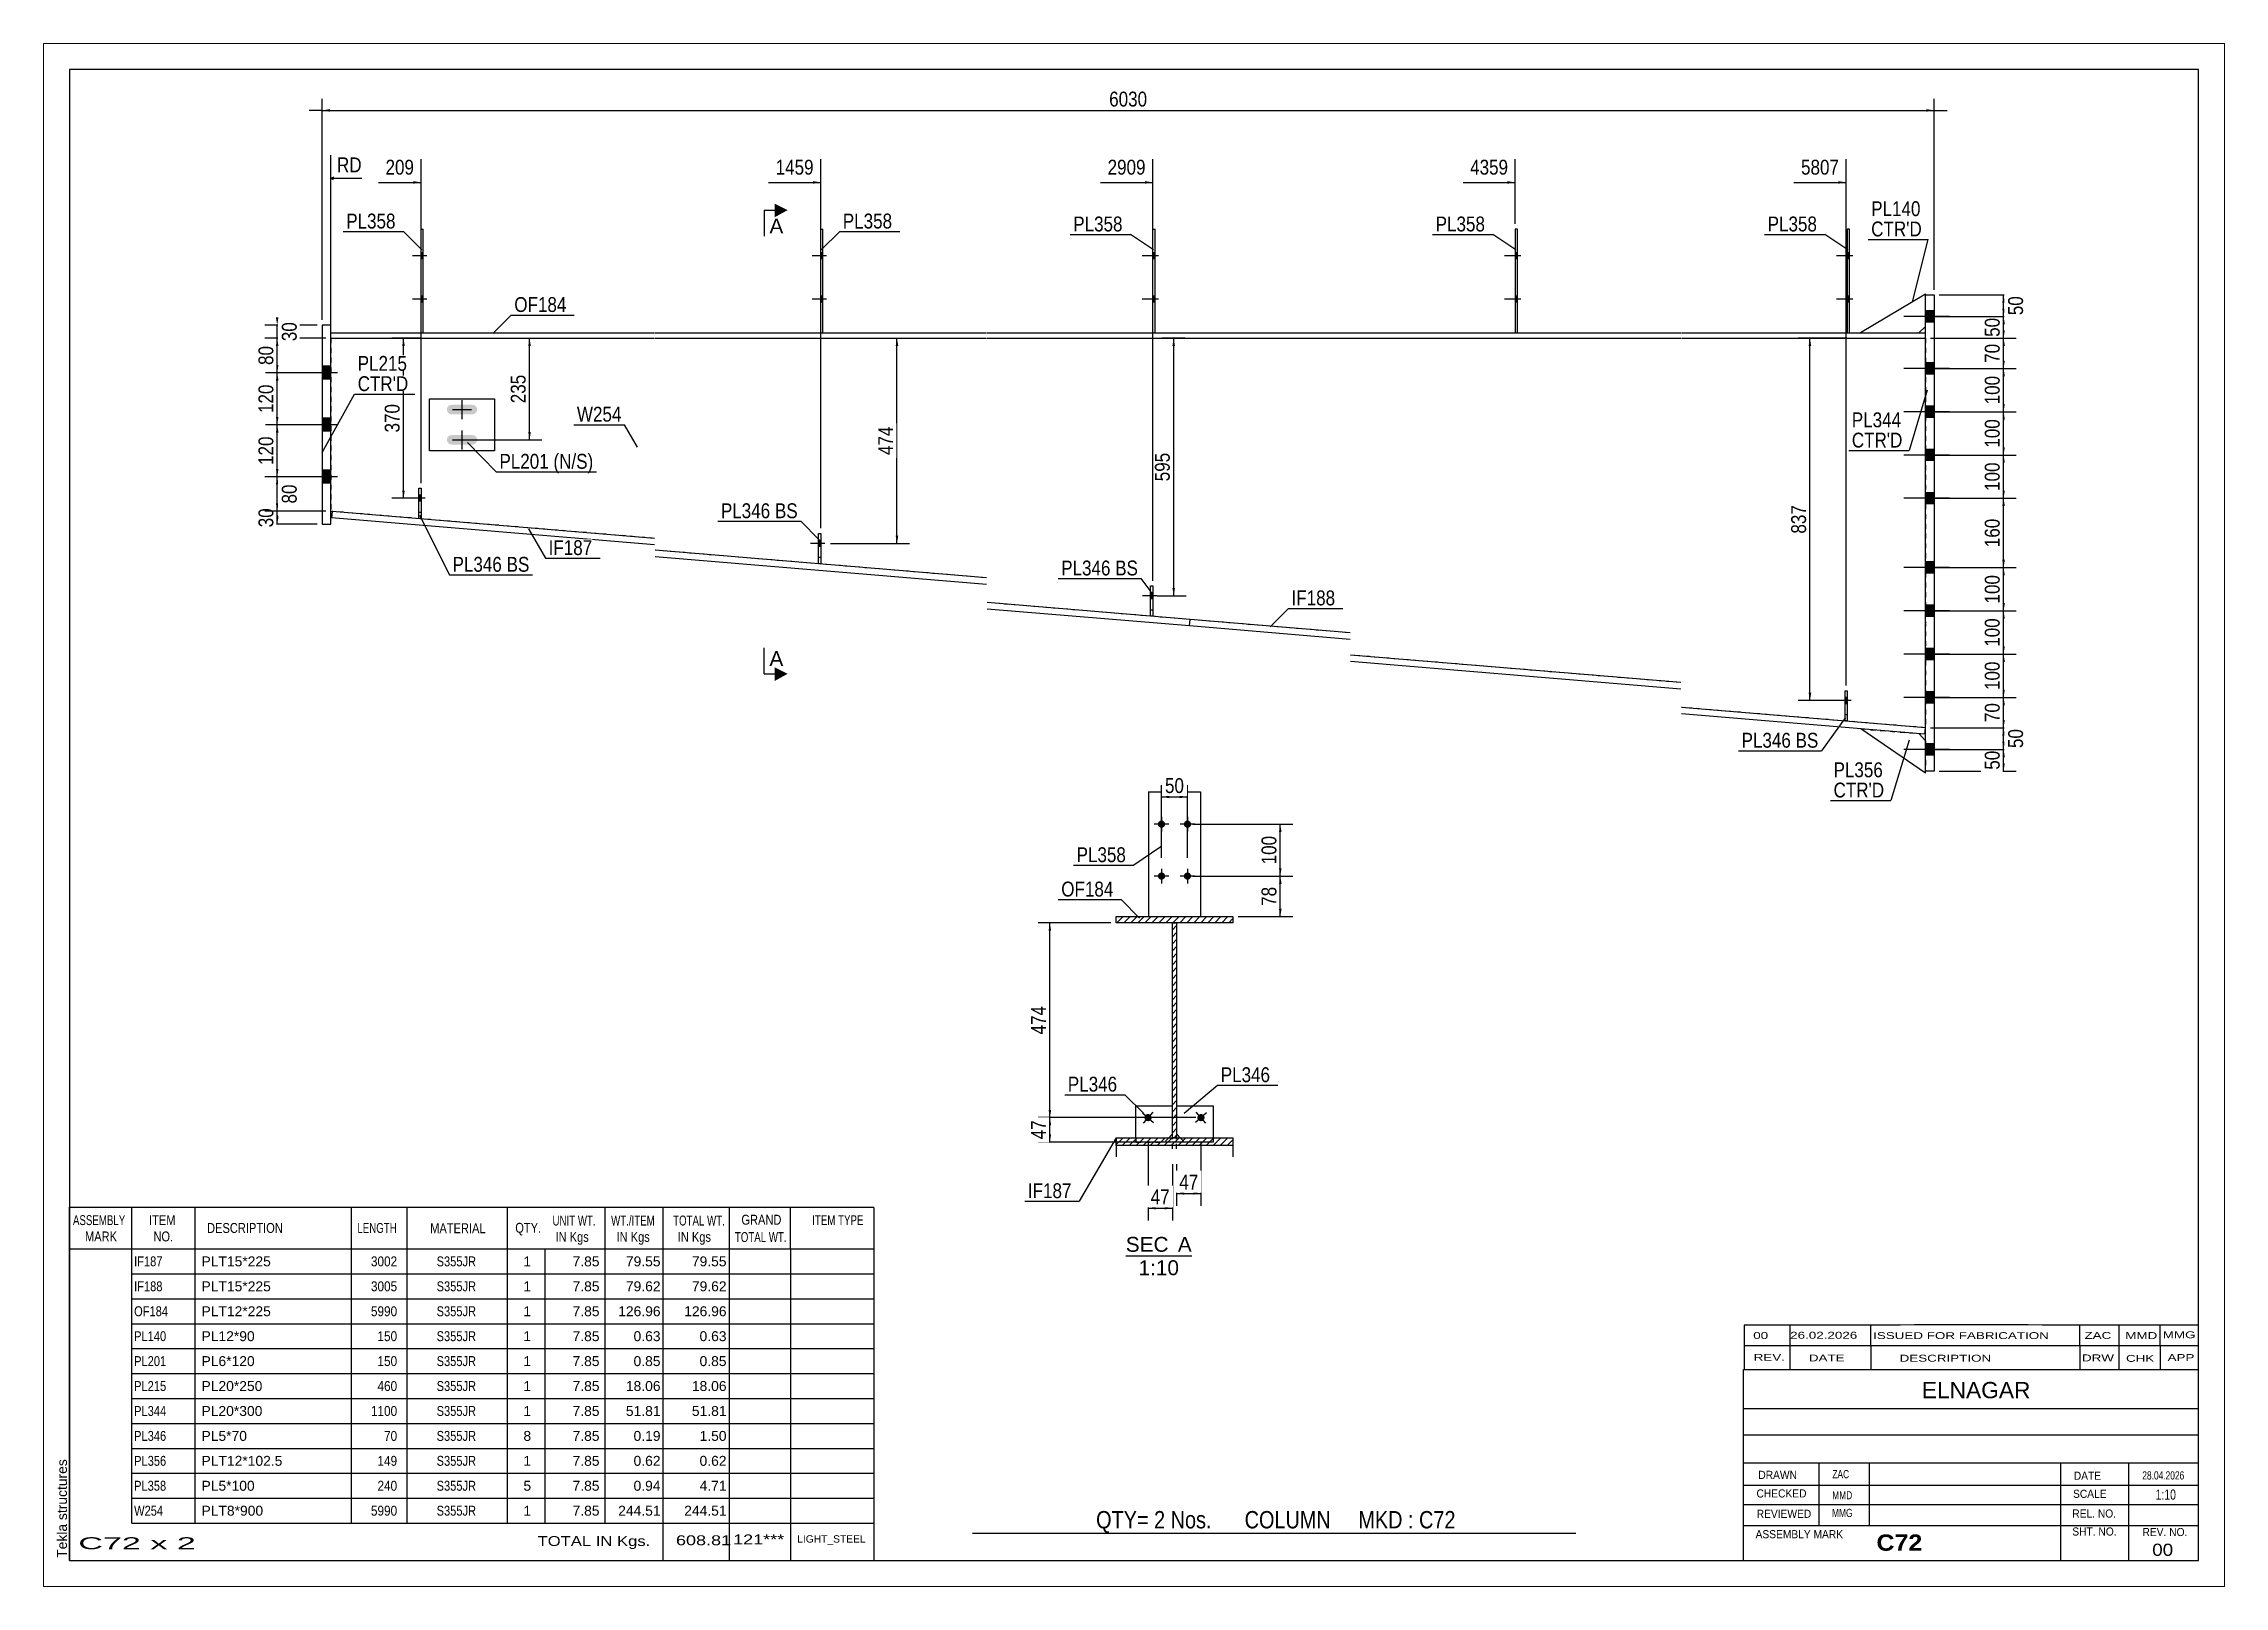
# Paper-space layout 'Layout1' of a CAD drawing. Header units: millimetres. Extents: x 0 to 420, y 0 to 297.
# The model-space entities are those that its viewports show. They can reach past a viewport. Long polylines and large blocks are cut down to what shows.
import ezdxf

# ---------------------------------------------------------------- set-up
doc = ezdxf.new("R2010")
doc.units = ezdxf.units.MM
doc.linetypes.add('DXK_LINE_DOT1', pattern=[1.8814, 0.9407, -0.9407])
doc.linetypes.add('DXK_LINE_DOT2', pattern=[3.9198, 1.9599, -1.9599])
doc.layers.add('Viewport layer', color=7, linetype='Continuous', plot=False)
doc.styles.add('Arial', font='ARIAL.TTF', dxfattribs={"height": 0.2})
doc.styles.add('Arial Bold', font='ARIALBD.TTF', dxfattribs={"height": 0.2})
doc.styles.add('Arial Narrow', font='ARIALN.TTF', dxfattribs={"height": 0.2})

# ---------------------------------------------------------------- blocks, each defined once
blk = doc.blocks.new('Unknown-622306009-1210')
at = {"color": 5, "linetype": 'Continuous'}
for p, q in [((110.09, 123.93), (-299.91, 123.93)), ((-299.91, 123.93), (-299.91, -163.07)), ((110.09, -163.07), (110.09, 123.93)), ((-299.91, -163.07), (110.09, -163.07))]:
    blk.add_line(p, q, dxfattribs=at)
at = {"color": 174, "linetype": 'Continuous', "style": 'Arial'}
blk.add_text('Tekla structures', height=1.9102, rotation=90, dxfattribs=at).set_placement((-300.41, -162.57))
blk = doc.blocks.new('Unknown-622306009-12 - 2436')
at = {"color": 1, "linetype": 'Continuous'}
blk.add_line((-96.49, -104.41), (-83.8, -104.41), dxfattribs=at)
at = {"color": 0, "linetype": 'Continuous'}
blk.add_wipeout([(-88.27, -103.66), (-88.27, -100.66), (-96.49, -100.66), (-96.49, -103.66)], dxfattribs=at)
blk.add_wipeout([(-83.8, -103.66), (-83.8, -100.66), (-86.47, -100.66), (-86.47, -103.66)], dxfattribs=at)
blk.add_wipeout([(-86.25, -108.16), (-86.25, -105.16), (-94.04, -105.16), (-94.04, -108.16)], dxfattribs=at)
at = {"color": 136, "linetype": 'Continuous', "style": 'Arial'}
for s, height, p in [('SEC', 2.865, (-96.49, -103.66)), ('A', 2.87, (-86.47, -103.66)), ('1:10', 2.865, (-94.04, -108.16))]:
    blk.add_text(s, height=height, dxfattribs=at).set_placement(p)
blk = doc.blocks.new('Bolt-622306009-1785 - 1381')
at = {"color": 3, "linetype": 'DXK_LINE_DOT2'}
for p, q in [((-90.51, 22.62), (-93.26, 22.62)), ((-91.3, 23.2), (-91.72, 23.2)), ((-91.3, 22.04), (-91.72, 22.04))]:
    blk.add_line(p, q, dxfattribs=at)
blk = doc.blocks.new('Part-622306009-1448 - 1381')
at = {"color": 2, "linetype": 'Continuous'}
for p, q in [((-91.72, 18.7), (-91.72, 24.54)), ((-91.72, 24.54), (-91.3, 24.54)), ((-91.3, 24.54), (-91.3, 18.7)), ((-91.3, 18.7), (-91.72, 18.7))]:
    blk.add_line(p, q, dxfattribs=at)
at = {"color": 7, "linetype": 'DXK_LINE_DOT1'}
blk.add_line((-91.72, 19.95), (-91.3, 19.95), dxfattribs=at)
blk = doc.blocks.new('Part-622306009-1404 - 1381')
at = {"color": 2, "linetype": 'Continuous'}
for p, q in [((42.03, -1.47), (42.03, 4.36)), ((42.03, 4.36), (42.45, 4.36)), ((42.45, 4.36), (42.45, -1.47)), ((42.45, -1.47), (42.03, -1.47))]:
    blk.add_line(p, q, dxfattribs=at)
at = {"color": 7, "linetype": 'DXK_LINE_DOT1'}
blk.add_line((42.03, -0.22), (42.45, -0.22), dxfattribs=at)
blk = doc.blocks.new('Part-622306009-1687 - 1381')
at = {"color": 2, "linetype": 'Continuous'}
for p, q in [((57.52, -11.52), (45.07, -2.99)), ((56.28, -3.92), (57.52, -5.27)), ((57.52, -11.52), (57.52, -11.1))]:
    blk.add_line(p, q, dxfattribs=at)
at = {"color": 7, "linetype": 'DXK_LINE_DOT1'}
for p, q in [((45.07, -2.99), (56.28, -3.92)), ((57.52, -5.27), (57.52, -11.1))]:
    blk.add_line(p, q, dxfattribs=at)
blk = doc.blocks.new('Part-622306009-1426 - 1381')
at = {"color": 7, "linetype": 'DXK_LINE_DOT1'}
for p, q in [((42.03, -1.47), (42.03, 4.36)), ((42.03, 4.36), (42.45, 4.36)), ((42.45, 4.36), (42.45, -1.47)), ((42.45, -1.47), (42.03, -1.47))]:
    blk.add_line(p, q, dxfattribs=at)
blk = doc.blocks.new('Part-622306009-1470 - 1381')
at = {"color": 2, "linetype": 'Continuous'}
for p, q in [((-249.58, 73.23), (-187.25, 73.23)), ((-249.58, 72.23), (-187.25, 72.23)), ((-187.15, 73.23), (-123.32, 73.23)), ((-187.15, 72.23), (-123.32, 72.23)), ((-123.22, 73.23), (-53.29, 73.23)), ((-123.22, 72.23), (-53.29, 72.23)), ((-53.19, 73.23), (10.43, 73.23)), ((-53.19, 72.23), (10.43, 72.23)), ((10.53, 73.23), (57.52, 73.23)), ((10.53, 72.23), (57.52, 72.23))]:
    blk.add_line(p, q, dxfattribs=at)
at = {"color": 7, "linetype": 'DXK_LINE_DOT1'}
for p, q in [((-249.58, 72.23), (-249.58, 73.23)), ((57.52, 72.23), (57.52, 73.23))]:
    blk.add_line(p, q, dxfattribs=at)
blk = doc.blocks.new('Part-622306009-6961 - 1381')
at = {"color": 2, "linetype": 'Continuous'}
for p, q in [((-232.2, 73.23), (-232.2, 93.23)), ((-232.2, 93.23), (-231.78, 93.23)), ((-231.78, 73.23), (-231.78, 93.23))]:
    blk.add_line(p, q, dxfattribs=at)
at = {"color": 7, "linetype": 'DXK_LINE_DOT1'}
blk.add_line((-232.2, 73.23), (-231.78, 73.23), dxfattribs=at)
blk = doc.blocks.new('Bolt-622306009-1790 - 1381')
at = {"linetype": 'Continuous'}
for points in [[(-221.69, 57.83), (-221.49, 58.13), (-221.42, 58.48), (-221.49, 58.83), (-221.69, 59.13), (-221.98, 59.33), (-222.33, 59.4), (-226.33, 59.4), (-226.69, 59.33), (-226.98, 59.13), (-227.18, 58.83), (-227.25, 58.48), (-227.18, 58.13), (-226.98, 57.83), (-226.69, 57.63), (-226.33, 57.56), (-222.33, 57.56), (-221.98, 57.63)], [(-221.69, 52), (-221.49, 52.3), (-221.42, 52.65), (-221.49, 53), (-221.69, 53.29), (-221.98, 53.49), (-222.33, 53.56), (-226.33, 53.56), (-226.69, 53.49), (-226.98, 53.29), (-227.18, 53), (-227.25, 52.65), (-227.18, 52.3), (-226.98, 52), (-226.69, 51.8), (-226.33, 51.73), (-222.33, 51.73), (-221.98, 51.8)]]:
    blk.add_hatch(color=3, dxfattribs=at).paths.add_polyline_path(points)
at = {"color": 3, "linetype": 'Continuous'}
for p, q in [((-224.33, 56.65), (-224.33, 60.31)), ((-226.17, 58.48), (-222.5, 58.48)), ((-226.17, 52.65), (-222.5, 52.65)), ((-224.33, 50.81), (-224.33, 54.48))]:
    blk.add_line(p, q, dxfattribs=at)
blk = doc.blocks.new('Part-622306009-1523 - 1381')
at = {"color": 2, "linetype": 'Continuous'}
for p, q in [((-230.58, 60.56), (-218.08, 60.56)), ((-230.58, 50.56), (-230.58, 60.56)), ((-218.08, 60.56), (-218.08, 50.56)), ((-218.08, 50.56), (-230.58, 50.56))]:
    blk.add_line(p, q, dxfattribs=at)
blk = doc.blocks.new('Part-622306009-1545 - 1381')
at = {"color": 2, "linetype": 'Continuous'}
for p, q in [((-249.33, 38.88), (-249.44, 37.63)), ((-187.25, 33.69), (-249.33, 38.88)), ((-187.25, 32.44), (-249.44, 37.63)), ((-123.32, 26.09), (-187.15, 31.41)), ((-123.32, 24.83), (-187.15, 30.16)), ((-84.12, 18.06), (-123.22, 21.33)), ((-84.23, 16.82), (-123.22, 20.07)), ((-84.23, 16.82), (-84.12, 18.06))]:
    blk.add_line(p, q, dxfattribs=at)
blk = doc.blocks.new('Bolt-622306009-6968 - 1381')
at = {"linetype": 'Continuous'}
for points in [[(-231.78, 87.48), (-231.78, 88.65), (-232.2, 88.65), (-232.2, 87.48)], [(-231.78, 87.48), (-231.78, 88.65), (-232.2, 88.65), (-232.2, 87.48)], [(-231.78, 79.15), (-231.78, 80.31), (-232.2, 80.31), (-232.2, 79.15)], [(-231.78, 79.15), (-231.78, 80.31), (-232.2, 80.31), (-232.2, 79.15)]]:
    blk.add_hatch(color=3, dxfattribs=at).paths.add_polyline_path(points)
at = {"color": 3, "linetype": 'Continuous'}
for p, q in [((-231.78, 88.65), (-232.2, 88.65)), ((-231.78, 88.65), (-232.2, 88.65)), ((-231.12, 88.06), (-233.87, 88.06)), ((-231.12, 88.06), (-233.87, 88.06)), ((-231.78, 87.48), (-232.2, 87.48)), ((-231.78, 87.48), (-232.2, 87.48)), ((-231.78, 80.31), (-232.2, 80.31)), ((-231.78, 80.31), (-232.2, 80.31)), ((-231.12, 79.73), (-233.87, 79.73)), ((-231.12, 79.73), (-233.87, 79.73)), ((-231.78, 79.15), (-232.2, 79.15)), ((-231.78, 79.15), (-232.2, 79.15))]:
    blk.add_line(p, q, dxfattribs=at)
blk = doc.blocks.new('Part-622306009-1567 - 1381')
at = {"color": 2, "linetype": 'Continuous'}
for p, q in [((-84.23, 16.82), (-84.12, 18.06)), ((-53.29, 14.23), (-84.23, 16.82)), ((-53.29, 15.49), (-84.12, 18.06)), ((10.43, 5.91), (-53.19, 11.22)), ((10.43, 4.66), (-53.19, 9.97)), ((57.52, -2.77), (10.53, 1.15)), ((57.42, -4.02), (10.53, -0.1)), ((57.42, -4.02), (57.52, -2.77))]:
    blk.add_line(p, q, dxfattribs=at)
blk = doc.blocks.new('Part-622306009-1572 - 1381')
at = {"color": 7, "linetype": 'DXK_LINE_DOT1'}
for p, q in [((-249.58, 72.23), (-187.25, 72.23)), ((-249.58, 72.23), (-249.58, 38.9)), ((-187.15, 72.23), (-123.32, 72.23)), ((-123.22, 72.23), (-53.29, 72.23)), ((-53.19, 72.23), (10.43, 72.23)), ((10.53, 72.23), (57.52, 72.23)), ((57.52, 72.23), (57.52, -2.77)), ((-187.25, 33.69), (-249.33, 38.88)), ((-123.32, 26.09), (-187.15, 31.41)), ((-53.29, 15.49), (-123.22, 21.33)), ((10.43, 5.91), (-53.19, 11.22)), ((57.52, -2.77), (10.53, 1.15))]:
    blk.add_line(p, q, dxfattribs=at)
at = {"color": 2, "linetype": 'Continuous'}
blk.add_line((-249.58, 38.9), (-249.33, 38.88), dxfattribs=at)
blk = doc.blocks.new('Bolt-622306009-1573 - 1381')
at = {"linetype": 'Continuous'}
for points in [[(57.52, 77.48), (57.52, 75.31), (59.19, 75.31), (59.19, 77.48)], [(57.52, 77.48), (57.52, 75.31), (59.19, 75.31), (59.19, 77.48)], [(57.52, 67.48), (57.52, 65.31), (59.19, 65.31), (59.19, 67.48)], [(57.52, 67.48), (57.52, 65.31), (59.19, 65.31), (59.19, 67.48)], [(57.52, 59.15), (57.52, 56.98), (59.19, 56.98), (59.19, 59.15)], [(57.52, 59.15), (57.52, 56.98), (59.19, 56.98), (59.19, 59.15)], [(57.52, 50.81), (57.52, 48.65), (59.19, 48.65), (59.19, 50.81)], [(57.52, 50.81), (57.52, 48.65), (59.19, 48.65), (59.19, 50.81)], [(57.52, 42.48), (57.52, 40.31), (59.19, 40.31), (59.19, 42.48)], [(57.52, 42.48), (57.52, 40.31), (59.19, 40.31), (59.19, 42.48)], [(57.52, 29.15), (57.52, 26.98), (59.19, 26.98), (59.19, 29.15)], [(57.52, 29.15), (57.52, 26.98), (59.19, 26.98), (59.19, 29.15)], [(57.52, 20.81), (57.52, 18.65), (59.19, 18.65), (59.19, 20.81)], [(57.52, 20.81), (57.52, 18.65), (59.19, 18.65), (59.19, 20.81)], [(57.52, 12.48), (57.52, 10.31), (59.19, 10.31), (59.19, 12.48)], [(57.52, 12.48), (57.52, 10.31), (59.19, 10.31), (59.19, 12.48)], [(57.52, 4.15), (57.52, 1.98), (59.19, 1.98), (59.19, 4.15)], [(57.52, 4.15), (57.52, 1.98), (59.19, 1.98), (59.19, 4.15)], [(57.52, -5.85), (57.52, -8.02), (59.19, -8.02), (59.19, -5.85)], [(57.52, -5.85), (57.52, -8.02), (59.19, -8.02), (59.19, -5.85)]]:
    blk.add_hatch(color=3, dxfattribs=at).paths.add_polyline_path(points)
at = {"color": 3, "linetype": 'Continuous'}
for p, q in [((62.18, 76.4), (53.36, 76.4)), ((62.18, 76.4), (53.36, 76.4)), ((59.19, 77.48), (57.52, 77.48)), ((59.19, 77.48), (57.52, 77.48)), ((59.19, 75.31), (57.52, 75.31)), ((59.19, 75.31), (57.52, 75.31)), ((59.19, 67.48), (57.52, 67.48)), ((59.19, 67.48), (57.52, 67.48)), ((62.18, 66.4), (53.36, 66.4)), ((62.18, 66.4), (53.36, 66.4)), ((59.19, 65.31), (57.52, 65.31)), ((59.19, 65.31), (57.52, 65.31)), ((59.19, 59.15), (57.52, 59.15)), ((59.19, 59.15), (57.52, 59.15)), ((62.18, 58.06), (53.36, 58.06)), ((62.18, 58.06), (53.36, 58.06)), ((59.19, 56.98), (57.52, 56.98)), ((59.19, 56.98), (57.52, 56.98)), ((59.19, 50.81), (57.52, 50.81)), ((59.19, 50.81), (57.52, 50.81)), ((62.18, 49.73), (53.36, 49.73)), ((62.18, 49.73), (53.36, 49.73)), ((59.19, 48.65), (57.52, 48.65)), ((59.19, 48.65), (57.52, 48.65)), ((59.19, 42.48), (57.52, 42.48)), ((59.19, 42.48), (57.52, 42.48)), ((62.18, 41.4), (53.36, 41.4)), ((62.18, 41.4), (53.36, 41.4)), ((59.19, 40.31), (57.52, 40.31)), ((59.19, 40.31), (57.52, 40.31)), ((62.18, 28.06), (53.36, 28.06)), ((62.18, 28.06), (53.36, 28.06)), ((59.19, 29.15), (57.52, 29.15)), ((59.19, 29.15), (57.52, 29.15)), ((59.19, 26.98), (57.52, 26.98)), ((59.19, 26.98), (57.52, 26.98)), ((62.18, 19.73), (53.36, 19.73)), ((62.18, 19.73), (53.36, 19.73)), ((59.19, 20.81), (57.52, 20.81)), ((59.19, 20.81), (57.52, 20.81)), ((59.19, 18.65), (57.52, 18.65)), ((59.19, 18.65), (57.52, 18.65)), ((62.18, 11.4), (53.36, 11.4)), ((62.18, 11.4), (53.36, 11.4)), ((59.19, 12.48), (57.52, 12.48)), ((59.19, 12.48), (57.52, 12.48)), ((59.19, 10.31), (57.52, 10.31)), ((59.19, 10.31), (57.52, 10.31)), ((62.18, 3.06), (53.36, 3.06)), ((62.18, 3.06), (53.36, 3.06)), ((59.19, 4.15), (57.52, 4.15)), ((59.19, 4.15), (57.52, 4.15)), ((59.19, 1.98), (57.52, 1.98)), ((59.19, 1.98), (57.52, 1.98)), ((62.18, -6.94), (53.36, -6.94)), ((62.18, -6.94), (53.36, -6.94)), ((59.19, -5.85), (57.52, -5.85)), ((59.19, -5.85), (57.52, -5.85)), ((59.19, -8.02), (57.52, -8.02)), ((59.19, -8.02), (57.52, -8.02))]:
    blk.add_line(p, q, dxfattribs=at)
blk = doc.blocks.new('Bolt-622306009-1574 - 1381')
at = {"linetype": 'Continuous'}
for points in [[(-21.07, 87.48), (-21.07, 88.65), (-21.48, 88.65), (-21.48, 87.48)], [(-21.07, 87.48), (-21.07, 88.65), (-21.48, 88.65), (-21.48, 87.48)], [(-21.07, 79.15), (-21.07, 80.31), (-21.48, 80.31), (-21.48, 79.15)], [(-21.07, 79.15), (-21.07, 80.31), (-21.48, 80.31), (-21.48, 79.15)]]:
    blk.add_hatch(color=3, dxfattribs=at).paths.add_polyline_path(points)
at = {"color": 3, "linetype": 'Continuous'}
for p, q in [((-21.07, 88.65), (-21.48, 88.65)), ((-21.07, 88.65), (-21.48, 88.65)), ((-20.4, 88.06), (-23.57, 88.06)), ((-20.4, 88.06), (-23.57, 88.06)), ((-21.07, 87.48), (-21.48, 87.48)), ((-21.07, 87.48), (-21.48, 87.48)), ((-21.07, 80.31), (-21.48, 80.31)), ((-21.07, 80.31), (-21.48, 80.31)), ((-20.4, 79.73), (-23.57, 79.73)), ((-20.4, 79.73), (-23.57, 79.73)), ((-21.07, 79.15), (-21.48, 79.15)), ((-21.07, 79.15), (-21.48, 79.15))]:
    blk.add_line(p, q, dxfattribs=at)
blk = doc.blocks.new('Bolt-622306009-6972 - 1381')
at = {"linetype": 'Continuous'}
blk.add_hatch(color=3, dxfattribs=at).paths.add_polyline_path([(-232.2, 40.82), (-232.2, 41.99), (-232.62, 41.99), (-232.62, 40.82)])
at = {"color": 3, "linetype": 'Continuous'}
for p, q in [((-231.41, 41.4), (-234.16, 41.4)), ((-232.2, 41.99), (-232.62, 41.99)), ((-232.2, 40.82), (-232.62, 40.82))]:
    blk.add_line(p, q, dxfattribs=at)
blk = doc.blocks.new('Part-622306009-1767 - 1381')
at = {"color": 2, "linetype": 'Continuous'}
for p, q in [((57.52, 80.73), (45.02, 73.23)), ((57.52, 80.73), (57.52, 80.56)), ((56.27, 73.23), (57.52, 74.48))]:
    blk.add_line(p, q, dxfattribs=at)
at = {"color": 7, "linetype": 'DXK_LINE_DOT1'}
for p, q in [((57.52, 74.48), (57.52, 80.56)), ((45.02, 73.23), (56.27, 73.23))]:
    blk.add_line(p, q, dxfattribs=at)
blk = doc.blocks.new('Bolt-622306009-1575 - 1381')
at = {"linetype": 'Continuous'}
for points in [[(42.87, 87.48), (42.87, 88.65), (42.45, 88.65), (42.45, 87.48)], [(42.87, 87.48), (42.87, 88.65), (42.45, 88.65), (42.45, 87.48)], [(42.87, 79.15), (42.87, 80.31), (42.45, 80.31), (42.45, 79.15)], [(42.87, 79.15), (42.87, 80.31), (42.45, 80.31), (42.45, 79.15)]]:
    blk.add_hatch(color=3, dxfattribs=at).paths.add_polyline_path(points)
at = {"color": 3, "linetype": 'Continuous'}
for p, q in [((42.87, 88.65), (42.45, 88.65)), ((42.87, 88.65), (42.45, 88.65)), ((43.53, 88.06), (40.37, 88.06)), ((43.53, 88.06), (40.37, 88.06)), ((42.87, 87.48), (42.45, 87.48)), ((42.87, 87.48), (42.45, 87.48)), ((42.87, 80.31), (42.45, 80.31)), ((42.87, 80.31), (42.45, 80.31)), ((43.53, 79.73), (40.37, 79.73)), ((43.53, 79.73), (40.37, 79.73)), ((42.87, 79.15), (42.45, 79.15)), ((42.87, 79.15), (42.45, 79.15))]:
    blk.add_line(p, q, dxfattribs=at)
blk = doc.blocks.new('Part-622306009-1580 - 1381')
at = {"color": 7, "linetype": 'DXK_LINE_DOT1'}
for p, q in [((-155.65, 28.79), (-155.65, 34.63)), ((-155.65, 34.63), (-155.23, 34.63)), ((-155.23, 34.63), (-155.23, 28.79)), ((-155.65, 30.04), (-155.23, 30.04)), ((-155.23, 28.79), (-155.65, 28.79))]:
    blk.add_line(p, q, dxfattribs=at)
blk = doc.blocks.new('Part-622306009-1602 - 1381')
at = {"color": 2, "linetype": 'Continuous'}
for p, q in [((-91.28, 73.23), (-91.28, 93.23)), ((-91.28, 93.23), (-90.86, 93.23)), ((-90.86, 73.23), (-90.86, 93.23))]:
    blk.add_line(p, q, dxfattribs=at)
at = {"color": 7, "linetype": 'DXK_LINE_DOT1'}
blk.add_line((-91.28, 73.23), (-90.86, 73.23), dxfattribs=at)
blk = doc.blocks.new('Bolt-622306009-1796 - 1381')
at = {"linetype": 'Continuous'}
for points in [[(-154.82, 87.48), (-154.82, 88.65), (-155.23, 88.65), (-155.23, 87.48)], [(-154.82, 87.48), (-154.82, 88.65), (-155.23, 88.65), (-155.23, 87.48)], [(-154.82, 79.15), (-154.82, 80.31), (-155.23, 80.31), (-155.23, 79.15)], [(-154.82, 79.15), (-154.82, 80.31), (-155.23, 80.31), (-155.23, 79.15)]]:
    blk.add_hatch(color=3, dxfattribs=at).paths.add_polyline_path(points)
at = {"color": 3, "linetype": 'Continuous'}
for p, q in [((-154.82, 88.65), (-155.23, 88.65)), ((-154.82, 88.65), (-155.23, 88.65)), ((-154.15, 88.06), (-156.9, 88.06)), ((-154.15, 88.06), (-156.9, 88.06)), ((-154.82, 87.48), (-155.23, 87.48)), ((-154.82, 87.48), (-155.23, 87.48)), ((-154.82, 80.31), (-155.23, 80.31)), ((-154.82, 80.31), (-155.23, 80.31)), ((-154.15, 79.73), (-156.9, 79.73)), ((-154.15, 79.73), (-156.9, 79.73)), ((-154.82, 79.15), (-155.23, 79.15)), ((-154.82, 79.15), (-155.23, 79.15))]:
    blk.add_line(p, q, dxfattribs=at)
blk = doc.blocks.new('Part-622306009-1607 - 1381')
at = {"color": 2, "linetype": 'Continuous'}
for p, q in [((-21.07, 93.23), (-21.48, 93.23)), ((-21.48, 93.23), (-21.48, 73.23)), ((-21.07, 73.23), (-21.07, 93.23))]:
    blk.add_line(p, q, dxfattribs=at)
at = {"color": 7, "linetype": 'DXK_LINE_DOT1'}
blk.add_line((-21.48, 73.23), (-21.07, 73.23), dxfattribs=at)
blk = doc.blocks.new('Part-622306009-1612 - 1381')
at = {"color": 2, "linetype": 'Continuous'}
for p, q in [((42.87, 93.23), (42.45, 93.23)), ((42.45, 93.23), (42.45, 73.23)), ((42.87, 73.23), (42.87, 93.23))]:
    blk.add_line(p, q, dxfattribs=at)
at = {"color": 7, "linetype": 'DXK_LINE_DOT1'}
blk.add_line((42.45, 73.23), (42.87, 73.23), dxfattribs=at)
blk = doc.blocks.new('Part-622306009-1628 - 1381')
at = {"color": 2, "linetype": 'Continuous'}
for p, q in [((-155.65, 28.79), (-155.65, 34.63)), ((-155.65, 34.63), (-155.23, 34.63)), ((-155.23, 34.63), (-155.23, 28.79)), ((-155.23, 28.79), (-155.65, 28.79))]:
    blk.add_line(p, q, dxfattribs=at)
blk = doc.blocks.new('Bolt-622306009-1629 - 1381')
at = {"linetype": 'Continuous'}
for points in [[(-251.25, 66.81), (-251.25, 64.31), (-249.58, 64.31), (-249.58, 66.81)], [(-251.25, 66.81), (-251.25, 64.31), (-249.58, 64.31), (-249.58, 66.81)], [(-251.25, 56.81), (-251.25, 54.31), (-249.58, 54.31), (-249.58, 56.81)], [(-251.25, 56.81), (-251.25, 54.31), (-249.58, 54.31), (-249.58, 56.81)], [(-251.25, 46.81), (-251.25, 44.31), (-249.58, 44.31), (-249.58, 46.81)], [(-251.25, 46.81), (-251.25, 44.31), (-249.58, 44.31), (-249.58, 46.81)]]:
    blk.add_hatch(color=3, dxfattribs=at).paths.add_polyline_path(points)
at = {"color": 3, "linetype": 'Continuous'}
for p, q in [((-249.58, 66.81), (-251.25, 66.81)), ((-249.58, 66.81), (-251.25, 66.81)), ((-248.33, 65.56), (-251.25, 65.56)), ((-248.33, 65.56), (-251.25, 65.56)), ((-249.58, 64.31), (-251.25, 64.31)), ((-249.58, 64.31), (-251.25, 64.31)), ((-249.58, 56.81), (-251.25, 56.81)), ((-249.58, 56.81), (-251.25, 56.81)), ((-248.33, 55.56), (-251.25, 55.56)), ((-248.33, 55.56), (-251.25, 55.56)), ((-249.58, 54.31), (-251.25, 54.31)), ((-249.58, 54.31), (-251.25, 54.31)), ((-249.58, 46.81), (-251.25, 46.81)), ((-249.58, 46.81), (-251.25, 46.81)), ((-248.33, 45.56), (-251.25, 45.56)), ((-248.33, 45.56), (-251.25, 45.56)), ((-249.58, 44.31), (-251.25, 44.31)), ((-249.58, 44.31), (-251.25, 44.31))]:
    blk.add_line(p, q, dxfattribs=at)
blk = doc.blocks.new('Bolt-622306009-6969 - 1381')
at = {"color": 3, "linetype": 'DXK_LINE_DOT2'}
for p, q in [((-231.41, 41.4), (-234.16, 41.4)), ((-232.2, 41.99), (-232.62, 41.99)), ((-232.2, 40.82), (-232.62, 40.82))]:
    blk.add_line(p, q, dxfattribs=at)
blk = doc.blocks.new('Part-622306009-6965 - 1381')
at = {"color": 2, "linetype": 'Continuous'}
for p, q in [((-232.62, 37.49), (-232.62, 43.32)), ((-232.62, 43.32), (-232.2, 43.32)), ((-232.2, 43.32), (-232.2, 37.49)), ((-232.2, 37.49), (-232.62, 37.49))]:
    blk.add_line(p, q, dxfattribs=at)
blk = doc.blocks.new('Bolt-622306009-1786 - 1381')
at = {"color": 3, "linetype": 'DXK_LINE_DOT2'}
for p, q in [((-154.44, 32.71), (-157.19, 32.71)), ((-155.23, 33.29), (-155.65, 33.29)), ((-155.23, 32.13), (-155.65, 32.13))]:
    blk.add_line(p, q, dxfattribs=at)
blk = doc.blocks.new('Part-622306009-1658 - 1381')
at = {"color": 2, "linetype": 'Continuous'}
for p, q in [((-249.58, 74.73), (-251.25, 74.73)), ((-251.25, 74.73), (-251.25, 36.4)), ((-249.58, 36.4), (-249.58, 74.73)), ((-251.25, 36.4), (-249.58, 36.4))]:
    blk.add_line(p, q, dxfattribs=at)
blk = doc.blocks.new('Part-622306009-1716 - 1381')
at = {"color": 2, "linetype": 'Continuous'}
for p, q in [((57.52, 80.56), (59.19, 80.56)), ((57.52, -11.1), (57.52, 80.56)), ((59.19, 80.56), (59.19, -11.1)), ((59.19, -11.1), (57.52, -11.1))]:
    blk.add_line(p, q, dxfattribs=at)
blk = doc.blocks.new('Part-622306009-1738 - 1381')
at = {"color": 7, "linetype": 'DXK_LINE_DOT1'}
for p, q in [((-91.72, 18.7), (-91.72, 24.54)), ((-91.72, 24.54), (-91.3, 24.54)), ((-91.3, 24.54), (-91.3, 18.7)), ((-91.3, 18.7), (-91.72, 18.7))]:
    blk.add_line(p, q, dxfattribs=at)
blk = doc.blocks.new('Bolt-622306009-1783 - 1381')
at = {"linetype": 'Continuous'}
for points in [[(-90.86, 87.48), (-90.86, 88.65), (-91.28, 88.65), (-91.28, 87.48)], [(-90.86, 87.48), (-90.86, 88.65), (-91.28, 88.65), (-91.28, 87.48)], [(-90.86, 79.15), (-90.86, 80.31), (-91.28, 80.31), (-91.28, 79.15)], [(-90.86, 79.15), (-90.86, 80.31), (-91.28, 80.31), (-91.28, 79.15)]]:
    blk.add_hatch(color=3, dxfattribs=at).paths.add_polyline_path(points)
at = {"color": 3, "linetype": 'Continuous'}
for p, q in [((-90.86, 88.65), (-91.28, 88.65)), ((-90.86, 88.65), (-91.28, 88.65)), ((-90.2, 88.06), (-93.36, 88.06)), ((-90.2, 88.06), (-93.36, 88.06)), ((-90.86, 87.48), (-91.28, 87.48)), ((-90.86, 87.48), (-91.28, 87.48)), ((-90.86, 80.31), (-91.28, 80.31)), ((-90.86, 80.31), (-91.28, 80.31)), ((-90.2, 79.73), (-93.36, 79.73)), ((-90.2, 79.73), (-93.36, 79.73)), ((-90.86, 79.15), (-91.28, 79.15)), ((-90.86, 79.15), (-91.28, 79.15))]:
    blk.add_line(p, q, dxfattribs=at)
blk = doc.blocks.new('Bolt-622306009-1784 - 1381')
at = {"linetype": 'Continuous'}
blk.add_hatch(color=3, dxfattribs=at).paths.add_polyline_path([(-91.3, 22.04), (-91.3, 23.2), (-91.72, 23.2), (-91.72, 22.04)])
at = {"color": 3, "linetype": 'Continuous'}
for p, q in [((-90.51, 22.62), (-93.26, 22.62)), ((-91.3, 23.2), (-91.72, 23.2)), ((-91.3, 22.04), (-91.72, 22.04))]:
    blk.add_line(p, q, dxfattribs=at)
blk = doc.blocks.new('Bolt-622306009-1787 - 1381')
at = {"linetype": 'Continuous'}
blk.add_hatch(color=3, dxfattribs=at).paths.add_polyline_path([(42.45, 1.86), (42.45, 3.03), (42.03, 3.03), (42.03, 1.86)])
at = {"color": 3, "linetype": 'Continuous'}
for p, q in [((43.24, 2.45), (40.49, 2.45)), ((42.45, 3.03), (42.03, 3.03)), ((42.45, 1.86), (42.03, 1.86))]:
    blk.add_line(p, q, dxfattribs=at)
blk = doc.blocks.new('Bolt-622306009-1788 - 1381')
at = {"color": 3, "linetype": 'DXK_LINE_DOT2'}
for p, q in [((43.24, 2.45), (40.49, 2.45)), ((42.45, 3.03), (42.03, 3.03)), ((42.45, 1.86), (42.03, 1.86))]:
    blk.add_line(p, q, dxfattribs=at)
blk = doc.blocks.new('Bolt-622306009-1789 - 1381')
at = {"linetype": 'Continuous'}
blk.add_hatch(color=3, dxfattribs=at).paths.add_polyline_path([(-155.23, 32.13), (-155.23, 33.29), (-155.65, 33.29), (-155.65, 32.13)])
at = {"color": 3, "linetype": 'Continuous'}
for p, q in [((-154.44, 32.71), (-157.19, 32.71)), ((-155.23, 33.29), (-155.65, 33.29)), ((-155.23, 32.13), (-155.65, 32.13))]:
    blk.add_line(p, q, dxfattribs=at)
blk = doc.blocks.new('Part-622306009-6962 - 1381')
at = {"color": 7, "linetype": 'DXK_LINE_DOT1'}
for p, q in [((-232.62, 37.49), (-232.62, 43.32)), ((-232.62, 43.32), (-232.2, 43.32)), ((-232.2, 43.32), (-232.2, 37.49)), ((-232.62, 38.74), (-232.2, 38.74)), ((-232.2, 37.49), (-232.62, 37.49))]:
    blk.add_line(p, q, dxfattribs=at)
blk = doc.blocks.new('Part-622306009-1795 - 1381')
at = {"color": 2, "linetype": 'Continuous'}
for p, q in [((-155.23, 73.23), (-155.23, 93.23)), ((-155.23, 93.23), (-154.82, 93.23)), ((-154.82, 73.23), (-154.82, 93.23))]:
    blk.add_line(p, q, dxfattribs=at)
at = {"color": 7, "linetype": 'DXK_LINE_DOT1'}
blk.add_line((-155.23, 73.23), (-154.82, 73.23), dxfattribs=at)
blk = doc.blocks.new('Bolt-622306009-2451 - 2436')
at = {"linetype": 'Continuous'}
blk.add_hatch(color=3, dxfattribs=at).paths.add_polyline_path([(-81.54, -78.35, -1), (-82.48, -77.31, -1)])
at = {"color": 3, "linetype": 'Continuous'}
for p, q in [((-80.97, -76.89), (-83.05, -78.77)), ((-81.07, -78.87), (-82.95, -76.79))]:
    blk.add_line(p, q, dxfattribs=at)
blk = doc.blocks.new('Part-622306009-2464 - 2436')
at = {"linetype": 'Continuous'}
h = blk.add_hatch(dxfattribs=at)
h.set_pattern_fill('', scale=0.3, style=0, pattern_type=0)
h.set_pattern_definition([(45, (-98.3629, -81.6871), (-0.67352, 0.67352), [])])
h.paths.add_polyline_path([(-75.86, -81.69), (-98.36, -81.69), (-98.36, -83.19), (-75.86, -83.19)])
at = {"color": 7, "linetype": 'DXK_LINE_DOT1'}
for p, q in [((-98.36, -81.69), (-98.36, -83.19)), ((-75.86, -81.69), (-75.86, -83.19))]:
    blk.add_line(p, q, dxfattribs=at)
at = {"color": 2, "linetype": 'Continuous'}
for p, q in [((-98.36, -81.69), (-75.86, -81.69)), ((-98.36, -83.19), (-98.36, -81.69)), ((-98.36, -83.19), (-98.36, -85.35)), ((-75.86, -83.19), (-98.36, -83.19)), ((-75.86, -81.69), (-75.86, -83.19)), ((-75.86, -83.19), (-75.86, -85.35))]:
    blk.add_line(p, q, dxfattribs=at)
blk = doc.blocks.new('Bolt-622306009-2448 - 2436')
at = {"linetype": 'Continuous'}
blk.add_hatch(color=3, dxfattribs=at).paths.add_polyline_path([(-91.74, -77.31, -1), (-92.68, -78.35, -1)])
at = {"color": 3, "linetype": 'Continuous'}
for p, q in [((-93.25, -76.89), (-91.17, -78.77)), ((-91.27, -76.79), (-93.15, -78.87))]:
    blk.add_line(p, q, dxfattribs=at)
blk = doc.blocks.new('Part-622306009-2440 - 2436')
at = {"linetype": 'Continuous'}
h = blk.add_hatch(dxfattribs=at)
h.set_pattern_fill('', scale=0.3, style=0, pattern_type=0)
h.set_pattern_definition([(45, (-87.5129, -40.3271), (-0.67352, 0.67352), [])])
h.paths.add_polyline_path([(-86.71, -40.33), (-87.51, -40.33), (-87.51, -81.69), (-86.71, -81.69)])
at = {"color": 2, "linetype": 'Continuous'}
for p, q in [((-87.51, -40.33), (-86.71, -40.33)), ((-87.51, -55.33), (-87.51, -40.33)), ((-86.71, -40.33), (-86.71, -55.33)), ((-87.51, -81.69), (-87.51, -55.43)), ((-86.71, -55.43), (-86.71, -81.69)), ((-86.71, -81.69), (-87.51, -81.69))]:
    blk.add_line(p, q, dxfattribs=at)
at = {"color": 7, "linetype": 'DXK_LINE_DOT1'}
for p, q in [((-87.51, -83.84), (-87.51, -81.69)), ((-86.71, -83.84), (-86.71, -81.69))]:
    blk.add_line(p, q, dxfattribs=at)
blk = doc.blocks.new('Part-622306009-2458 - 2436')
at = {"linetype": 'Continuous'}
h = blk.add_hatch(dxfattribs=at)
h.set_pattern_fill('', scale=0.3, style=0, pattern_type=0)
h.set_pattern_definition([(45, (-98.3629, -39.1271), (-0.67352, 0.67352), [])])
h.paths.add_polyline_path([(-75.86, -39.13), (-98.36, -39.13), (-98.36, -40.33), (-75.86, -40.33)])
at = {"color": 2, "linetype": 'Continuous'}
for p, q in [((-98.36, -39.13), (-75.86, -39.13)), ((-98.36, -40.33), (-98.36, -39.13)), ((-75.86, -40.33), (-98.36, -40.33)), ((-75.86, -39.13), (-75.86, -40.33))]:
    blk.add_line(p, q, dxfattribs=at)
blk = doc.blocks.new('Part-622306009-2498 - 2436')
at = {"color": 2, "linetype": 'Continuous'}
for p, q in [((-86.68, -81.03), (-86.68, -75.53)), ((-86.68, -75.53), (-79.68, -75.53)), ((-79.68, -75.53), (-79.68, -81.69)), ((-86.68, -81.03), (-86.02, -81.69))]:
    blk.add_line(p, q, dxfattribs=at)
at = {"color": 7, "linetype": 'DXK_LINE_DOT1'}
for p, q in [((-86.02, -81.69), (-85.18, -82.53)), ((-79.68, -82.53), (-85.18, -82.53)), ((-79.68, -81.69), (-79.68, -82.53))]:
    blk.add_line(p, q, dxfattribs=at)
blk = doc.blocks.new('Part-622306009-2503 - 2436')
at = {"color": 2, "linetype": 'Continuous'}
for p, q in [((-94.54, -81.69), (-94.54, -75.53)), ((-94.54, -75.53), (-87.54, -75.53)), ((-87.54, -75.53), (-87.54, -81.03)), ((-87.54, -81.03), (-88.2, -81.69))]:
    blk.add_line(p, q, dxfattribs=at)
at = {"color": 7, "linetype": 'DXK_LINE_DOT1'}
for p, q in [((-94.54, -81.69), (-94.54, -82.53)), ((-94.54, -82.53), (-89.04, -82.53)), ((-88.2, -81.69), (-89.04, -82.53))]:
    blk.add_line(p, q, dxfattribs=at)
blk = doc.blocks.new('Part-622306009-2510 - 2436')
at = {"color": 2, "linetype": 'Continuous'}
for p, q in [((-92.11, -15.13), (-82.11, -15.13)), ((-92.11, -15.13), (-92.11, -39.13)), ((-82.11, -15.13), (-82.11, -39.13))]:
    blk.add_line(p, q, dxfattribs=at)
at = {"color": 7, "linetype": 'DXK_LINE_DOT1'}
blk.add_line((-92.11, -39.13), (-82.11, -39.13), dxfattribs=at)
blk = doc.blocks.new('Bolt-622306009-2511 - 2436')
at = {"linetype": 'Continuous'}
for points in [[(-88.91, -21.33, -1), (-90.31, -21.33, -1)], [(-83.91, -21.33, -1), (-85.31, -21.33, -1)], [(-88.91, -31.33, -1), (-90.31, -31.33, -1)], [(-83.91, -31.33, -1), (-85.31, -31.33, -1)]]:
    blk.add_hatch(color=3, dxfattribs=at).paths.add_polyline_path(points)
at = {"color": 3, "linetype": 'Continuous'}
for p, q in [((-89.61, -19.93), (-89.61, -22.73)), ((-84.61, -19.93), (-84.61, -22.73)), ((-88.21, -21.33), (-91.01, -21.33)), ((-83.21, -21.33), (-86.01, -21.33)), ((-88.21, -31.33), (-91.01, -31.33)), ((-89.61, -29.93), (-89.61, -32.73)), ((-83.21, -31.33), (-86.01, -31.33)), ((-84.61, -29.93), (-84.61, -32.73))]:
    blk.add_line(p, q, dxfattribs=at)
blk = doc.blocks.new('StraightDimension-622306009-6659 - 1381')
at = {"linetype": 'Continuous'}
for points in [[(72.31, 74.9), (72.56, 76.4), (72.81, 74.9)], [(72.81, 73.73), (72.56, 72.23), (72.31, 73.73)]]:
    blk.add_hatch(color=7, dxfattribs=at).paths.add_polyline_path(points)
at = {"color": 7, "linetype": 'Continuous'}
for p, q in [((58.52, 76.4), (74.96, 76.4)), ((72.56, 72.23), (72.56, 76.4)), ((58.52, 72.23), (74.96, 72.23))]:
    blk.add_line(p, q, dxfattribs=at)
at = {"color": 0}
blk.add_wipeout([(72.41, 76.74), (68.21, 76.74), (68.21, 71.88), (72.41, 71.88)], dxfattribs=at)
at = {"color": 3, "style": 'Arial Narrow'}
blk.add_text('50', height=2.863, rotation=90.0002, dxfattribs=at).set_placement((71.81, 72.48))
blk = doc.blocks.new('StraightDimension-622306009-6664 - 1381')
at = {"linetype": 'Continuous'}
for points in [[(72.31, 39.9), (72.56, 41.4), (72.81, 39.9)], [(72.81, 29.56), (72.56, 28.06), (72.31, 29.56)]]:
    blk.add_hatch(color=7, dxfattribs=at).paths.add_polyline_path(points)
at = {"color": 7, "linetype": 'Continuous'}
for p, q in [((58.52, 41.4), (74.96, 41.4)), ((72.56, 28.06), (72.56, 41.4)), ((58.52, 28.06), (74.96, 28.06))]:
    blk.add_line(p, q, dxfattribs=at)
at = {"color": 0}
blk.add_wipeout([(72.41, 38.07), (68.21, 38.07), (68.21, 31.39), (72.41, 31.39)], dxfattribs=at)
at = {"color": 3, "style": 'Arial Narrow'}
blk.add_text('160', height=2.863, rotation=90.0002, dxfattribs=at).set_placement((71.81, 31.99))
blk = doc.blocks.new('StraightDimension-622306009-1972 - 1381')
at = {"linetype": 'Continuous'}
for points in [[(-260.17, 37.4), (-259.92, 38.9), (-259.67, 37.4)], [(-259.67, 37.9), (-259.92, 36.4), (-260.17, 37.9)]]:
    blk.add_hatch(color=7, dxfattribs=at).paths.add_polyline_path(points)
at = {"color": 7, "linetype": 'Continuous'}
for p, q in [((-250.58, 38.9), (-262.17, 38.9)), ((-259.92, 36.4), (-259.92, 38.9)), ((-252.25, 36.4), (-262.17, 36.4))]:
    blk.add_line(p, q, dxfattribs=at)
at = {"color": 0}
blk.add_wipeout([(-260.07, 40.07), (-264.27, 40.07), (-264.27, 35.22), (-260.07, 35.22)], dxfattribs=at)
at = {"color": 3, "style": 'Arial Narrow'}
blk.add_text('30', height=2.863, rotation=90.0002, dxfattribs=at).set_placement((-260.67, 35.82))
blk = doc.blocks.new('StraightDimension-622306009-1983 - 1381')
at = {"linetype": 'Continuous'}
for points in [[(-260.17, 54.06), (-259.92, 55.56), (-259.67, 54.06)], [(-259.67, 47.06), (-259.92, 45.56), (-260.17, 47.06)]]:
    blk.add_hatch(color=7, dxfattribs=at).paths.add_polyline_path(points)
at = {"color": 7, "linetype": 'Continuous'}
for p, q in [((-250.58, 55.56), (-262.17, 55.56)), ((-259.92, 45.56), (-259.92, 55.56)), ((-250.58, 45.56), (-262.17, 45.56))]:
    blk.add_line(p, q, dxfattribs=at)
at = {"color": 0}
blk.add_wipeout([(-260.07, 53.9), (-264.27, 53.9), (-264.27, 47.22), (-260.07, 47.22)], dxfattribs=at)
at = {"color": 3, "style": 'Arial Narrow'}
blk.add_text('120', height=2.863, rotation=90.0002, dxfattribs=at).set_placement((-260.67, 47.82))
blk = doc.blocks.new('StraightDimension-622306009-2000 - 1381')
at = {"linetype": 'Continuous'}
for points in [[(-260.17, 70.73), (-259.92, 72.23), (-259.67, 70.73)], [(-259.67, 67.06), (-259.92, 65.56), (-260.17, 67.06)]]:
    blk.add_hatch(color=7, dxfattribs=at).paths.add_polyline_path(points)
at = {"color": 7, "linetype": 'Continuous'}
for p, q in [((-250.58, 72.23), (-262.17, 72.23)), ((-259.92, 65.56), (-259.92, 72.23)), ((-250.58, 65.56), (-262.17, 65.56))]:
    blk.add_line(p, q, dxfattribs=at)
at = {"color": 0}
blk.add_wipeout([(-260.07, 71.32), (-264.27, 71.32), (-264.27, 66.47), (-260.07, 66.47)], dxfattribs=at)
at = {"color": 3, "style": 'Arial Narrow'}
blk.add_text('80', height=2.863, rotation=90.0002, dxfattribs=at).set_placement((-260.67, 67.07))
blk = doc.blocks.new('StraightDimension-622306009-6670 - 1381')
at = {"linetype": 'Continuous'}
for points in [[(72.31, -8.44), (72.56, -6.94), (72.81, -8.44)], [(72.81, -9.6), (72.56, -11.1), (72.31, -9.6)]]:
    blk.add_hatch(color=7, dxfattribs=at).paths.add_polyline_path(points)
at = {"color": 7, "linetype": 'Continuous'}
for p, q in [((58.52, -6.94), (74.96, -6.94)), ((72.56, -11.1), (72.56, -6.94)), ((60.19, -11.1), (74.96, -11.1))]:
    blk.add_line(p, q, dxfattribs=at)
at = {"color": 0}
blk.add_wipeout([(72.41, -6.59), (68.21, -6.59), (68.21, -11.45), (72.41, -11.45)], dxfattribs=at)
at = {"color": 3, "style": 'Arial Narrow'}
blk.add_text('50', height=2.863, rotation=90.0002, dxfattribs=at).set_placement((71.81, -10.85))
blk = doc.blocks.new('StraightDimension-622306009-2017 - 1381')
at = {"linetype": 'Continuous'}
for points in [[(-259.67, 76.23), (-259.92, 74.73), (-260.17, 76.23)], [(-260.17, 70.73), (-259.92, 72.23), (-259.67, 70.73)]]:
    blk.add_hatch(color=7, dxfattribs=at).paths.add_polyline_path(points)
at = {"color": 7, "linetype": 'Continuous'}
for p, q in [((-252.25, 74.73), (-262.32, 74.73)), ((-250.58, 72.23), (-262.32, 72.23)), ((-259.92, 72.23), (-259.92, 74.73))]:
    blk.add_line(p, q, dxfattribs=at)
at = {"color": 0}
blk.add_wipeout([(-255.57, 75.91), (-259.77, 75.91), (-259.77, 71.05), (-255.57, 71.05)], dxfattribs=at)
at = {"color": 3, "style": 'Arial Narrow'}
blk.add_text('30', height=2.863, rotation=90.0002, dxfattribs=at).set_placement((-256.17, 71.65))
blk = doc.blocks.new('StraightDimension-622306009-2027 - 1381')
at = {"linetype": 'Continuous'}
for points in [[(-260.17, 44.06), (-259.92, 45.56), (-259.67, 44.06)], [(-259.67, 40.4), (-259.92, 38.9), (-260.17, 40.4)]]:
    blk.add_hatch(color=7, dxfattribs=at).paths.add_polyline_path(points)
at = {"color": 7, "linetype": 'Continuous'}
for p, q in [((-250.58, 45.56), (-262.32, 45.56)), ((-259.92, 38.9), (-259.92, 45.56)), ((-250.58, 38.9), (-262.32, 38.9))]:
    blk.add_line(p, q, dxfattribs=at)
at = {"color": 0}
blk.add_wipeout([(-255.57, 44.66), (-259.77, 44.66), (-259.77, 39.8), (-255.57, 39.8)], dxfattribs=at)
at = {"color": 3, "style": 'Arial Narrow'}
blk.add_text('80', height=2.863, rotation=90.0002, dxfattribs=at).set_placement((-256.17, 40.4))
blk = doc.blocks.new('StraightDimension-622306009-2044 - 1381')
at = {"linetype": 'Continuous'}
for points in [[(-260.17, 64.06), (-259.92, 65.56), (-259.67, 64.06)], [(-259.67, 57.06), (-259.92, 55.56), (-260.17, 57.06)]]:
    blk.add_hatch(color=7, dxfattribs=at).paths.add_polyline_path(points)
at = {"color": 7, "linetype": 'Continuous'}
for p, q in [((-250.58, 65.56), (-262.17, 65.56)), ((-259.92, 55.56), (-259.92, 65.56)), ((-250.58, 55.56), (-262.17, 55.56))]:
    blk.add_line(p, q, dxfattribs=at)
at = {"color": 0}
blk.add_wipeout([(-260.07, 63.9), (-264.27, 63.9), (-264.27, 57.22), (-260.07, 57.22)], dxfattribs=at)
at = {"color": 3, "style": 'Arial Narrow'}
blk.add_text('120', height=2.863, rotation=90.0002, dxfattribs=at).set_placement((-260.67, 57.82))
blk = doc.blocks.new('StraightDimension-622306009-2062 - 1381')
at = {"linetype": 'Continuous'}
for points in [[(-249.75, 115.82), (-251.25, 116.07), (-249.75, 116.32)], [(57.69, 116.32), (59.19, 116.07), (57.69, 115.82)]]:
    blk.add_hatch(color=7, dxfattribs=at).paths.add_polyline_path(points)
at = {"color": 7, "linetype": 'Continuous'}
for p, q in [((-251.25, 75.73), (-251.25, 118.32)), ((59.19, 81.56), (59.19, 118.32)), ((-251.25, 116.07), (-253.75, 116.07)), ((-251.25, 116.07), (59.19, 116.07)), ((59.19, 116.07), (61.69, 116.07))]:
    blk.add_line(p, q, dxfattribs=at)
at = {"color": 0}
blk.add_wipeout([(-91.77, 116.22), (-91.77, 120.42), (-100.29, 120.42), (-100.29, 116.22)], dxfattribs=at)
at = {"color": 3, "style": 'Arial Narrow'}
blk.add_text('6030', height=2.863, dxfattribs=at).set_placement((-99.69, 116.82))
blk = doc.blocks.new('StraightDimension-622306009-2073 - 1381')
at = {"linetype": 'Continuous'}
for points in [[(-87.52, 70.73), (-87.27, 72.23), (-87.02, 70.73)], [(-87.02, 24.12), (-87.27, 22.62), (-87.52, 24.12)]]:
    blk.add_hatch(color=7, dxfattribs=at).paths.add_polyline_path(points)
at = {"color": 7, "linetype": 'Continuous'}
for p, q in [((-85.12, 72.23), (-89.52, 72.23)), ((-87.27, 22.62), (-87.27, 72.23)), ((-90.45, 22.62), (-84.87, 22.62))]:
    blk.add_line(p, q, dxfattribs=at)
at = {"color": 0}
blk.add_wipeout([(-87.42, 50.77), (-91.62, 50.77), (-91.62, 44.08), (-87.42, 44.08)], dxfattribs=at)
at = {"color": 3, "style": 'Arial Narrow'}
blk.add_text('595', height=2.863, rotation=90.0002, dxfattribs=at).set_placement((-88.02, 44.68))
blk = doc.blocks.new('StraightDimension-622306009-2136 - 1381')
at = {"linetype": 'Continuous'}
for points in [[(-140.81, 70.73), (-140.56, 72.23), (-140.31, 70.73)], [(-140.31, 34.21), (-140.56, 32.71), (-140.81, 34.21)]]:
    blk.add_hatch(color=7, dxfattribs=at).paths.add_polyline_path(points)
at = {"color": 7, "linetype": 'Continuous'}
for p, q in [((-153.34, 72.23), (-138.16, 72.23)), ((-140.56, 32.71), (-140.56, 72.23)), ((-153.34, 32.71), (-138.16, 32.71))]:
    blk.add_line(p, q, dxfattribs=at)
at = {"color": 0}
blk.add_wipeout([(-140.71, 55.81), (-144.91, 55.81), (-144.91, 49.13), (-140.71, 49.13)], dxfattribs=at)
at = {"color": 3, "style": 'Arial Narrow'}
blk.add_text('474', height=2.863, rotation=90.0002, dxfattribs=at).set_placement((-141.31, 49.73))
blk = doc.blocks.new('StraightDimension-622306009-2146 - 1381')
at = {"linetype": 'Continuous'}
for points in [[(35.02, 70.73), (35.27, 72.23), (35.52, 70.73)], [(35.52, 3.95), (35.27, 2.45), (35.02, 3.95)]]:
    blk.add_hatch(color=7, dxfattribs=at).paths.add_polyline_path(points)
at = {"color": 7, "linetype": 'Continuous'}
for p, q in [((42.35, 72.23), (33.02, 72.23)), ((35.27, 2.45), (35.27, 72.23)), ((42.35, 2.45), (33.02, 2.45))]:
    blk.add_line(p, q, dxfattribs=at)
at = {"color": 0}
blk.add_wipeout([(35.12, 40.68), (30.92, 40.68), (30.92, 34), (35.12, 34)], dxfattribs=at)
at = {"color": 3, "style": 'Arial Narrow'}
blk.add_text('837', height=2.863, rotation=90.0002, dxfattribs=at).set_placement((34.52, 34.6))
blk = doc.blocks.new('StraightDimension-622306009-6658 - 1381')
at = {"linetype": 'Continuous'}
for points in [[(72.31, 79.06), (72.56, 80.56), (72.81, 79.06)], [(72.81, 77.9), (72.56, 76.4), (72.31, 77.9)]]:
    blk.add_hatch(color=7, dxfattribs=at).paths.add_polyline_path(points)
at = {"color": 7, "linetype": 'Continuous'}
for p, q in [((60.19, 80.56), (74.81, 80.56)), ((72.56, 76.4), (72.56, 80.56)), ((58.52, 76.4), (74.81, 76.4))]:
    blk.add_line(p, q, dxfattribs=at)
at = {"color": 0}
blk.add_wipeout([(76.91, 80.91), (72.71, 80.91), (72.71, 76.05), (76.91, 76.05)], dxfattribs=at)
at = {"color": 3, "style": 'Arial Narrow'}
blk.add_text('50', height=2.863, rotation=90.0002, dxfattribs=at).set_placement((76.31, 76.65))
blk = doc.blocks.new('StraightDimension-622306009-6660 - 1381')
at = {"linetype": 'Continuous'}
for points in [[(72.31, 70.73), (72.56, 72.23), (72.81, 70.73)], [(72.81, 67.9), (72.56, 66.4), (72.31, 67.9)]]:
    blk.add_hatch(color=7, dxfattribs=at).paths.add_polyline_path(points)
at = {"color": 7, "linetype": 'Continuous'}
for p, q in [((58.52, 72.23), (74.96, 72.23)), ((72.56, 66.4), (72.56, 72.23)), ((58.52, 66.4), (74.96, 66.4))]:
    blk.add_line(p, q, dxfattribs=at)
at = {"color": 0}
blk.add_wipeout([(72.41, 71.74), (68.21, 71.74), (68.21, 66.88), (72.41, 66.88)], dxfattribs=at)
at = {"color": 3, "style": 'Arial Narrow'}
blk.add_text('70', height=2.863, rotation=90.0002, dxfattribs=at).set_placement((71.81, 67.48))
blk = doc.blocks.new('StraightDimension-622306009-6661 - 1381')
at = {"linetype": 'Continuous'}
for points in [[(72.31, 64.9), (72.56, 66.4), (72.81, 64.9)], [(72.81, 59.56), (72.56, 58.06), (72.31, 59.56)]]:
    blk.add_hatch(color=7, dxfattribs=at).paths.add_polyline_path(points)
at = {"color": 7, "linetype": 'Continuous'}
for p, q in [((58.52, 66.4), (74.96, 66.4)), ((72.56, 58.06), (72.56, 66.4)), ((58.52, 58.06), (74.96, 58.06))]:
    blk.add_line(p, q, dxfattribs=at)
at = {"color": 0}
blk.add_wipeout([(72.41, 65.57), (68.21, 65.57), (68.21, 58.89), (72.41, 58.89)], dxfattribs=at)
at = {"color": 3, "style": 'Arial Narrow'}
blk.add_text('100', height=2.863, rotation=90.0002, dxfattribs=at).set_placement((71.81, 59.49))
blk = doc.blocks.new('StraightDimension-622306009-6662 - 1381')
at = {"linetype": 'Continuous'}
for points in [[(72.31, 56.56), (72.56, 58.06), (72.81, 56.56)], [(72.81, 51.23), (72.56, 49.73), (72.31, 51.23)]]:
    blk.add_hatch(color=7, dxfattribs=at).paths.add_polyline_path(points)
at = {"color": 7, "linetype": 'Continuous'}
for p, q in [((58.52, 58.06), (74.96, 58.06)), ((72.56, 49.73), (72.56, 58.06)), ((58.52, 49.73), (74.96, 49.73))]:
    blk.add_line(p, q, dxfattribs=at)
at = {"color": 0}
blk.add_wipeout([(72.41, 57.24), (68.21, 57.24), (68.21, 50.55), (72.41, 50.55)], dxfattribs=at)
at = {"color": 3, "style": 'Arial Narrow'}
blk.add_text('100', height=2.863, rotation=90.0002, dxfattribs=at).set_placement((71.81, 51.15))
blk = doc.blocks.new('StraightDimension-622306009-6663 - 1381')
at = {"linetype": 'Continuous'}
for points in [[(72.31, 48.23), (72.56, 49.73), (72.81, 48.23)], [(72.81, 42.9), (72.56, 41.4), (72.31, 42.9)]]:
    blk.add_hatch(color=7, dxfattribs=at).paths.add_polyline_path(points)
at = {"color": 7, "linetype": 'Continuous'}
for p, q in [((58.52, 49.73), (74.96, 49.73)), ((72.56, 41.4), (72.56, 49.73)), ((58.52, 41.4), (74.96, 41.4))]:
    blk.add_line(p, q, dxfattribs=at)
at = {"color": 0}
blk.add_wipeout([(72.41, 48.91), (68.21, 48.91), (68.21, 42.22), (72.41, 42.22)], dxfattribs=at)
at = {"color": 3, "style": 'Arial Narrow'}
blk.add_text('100', height=2.863, rotation=90.0002, dxfattribs=at).set_placement((71.81, 42.82))
blk = doc.blocks.new('StraightDimension-622306009-6665 - 1381')
at = {"linetype": 'Continuous'}
for points in [[(72.31, 26.56), (72.56, 28.06), (72.81, 26.56)], [(72.81, 21.23), (72.56, 19.73), (72.31, 21.23)]]:
    blk.add_hatch(color=7, dxfattribs=at).paths.add_polyline_path(points)
at = {"color": 7, "linetype": 'Continuous'}
for p, q in [((58.52, 28.06), (74.96, 28.06)), ((72.56, 19.73), (72.56, 28.06)), ((58.52, 19.73), (74.96, 19.73))]:
    blk.add_line(p, q, dxfattribs=at)
at = {"color": 0}
blk.add_wipeout([(72.41, 27.24), (68.21, 27.24), (68.21, 20.55), (72.41, 20.55)], dxfattribs=at)
at = {"color": 3, "style": 'Arial Narrow'}
blk.add_text('100', height=2.863, rotation=90.0002, dxfattribs=at).set_placement((71.81, 21.15))
blk = doc.blocks.new('StraightDimension-622306009-6666 - 1381')
at = {"linetype": 'Continuous'}
for points in [[(72.31, 18.23), (72.56, 19.73), (72.81, 18.23)], [(72.81, 12.9), (72.56, 11.4), (72.31, 12.9)]]:
    blk.add_hatch(color=7, dxfattribs=at).paths.add_polyline_path(points)
at = {"color": 7, "linetype": 'Continuous'}
for p, q in [((58.52, 19.73), (74.96, 19.73)), ((72.56, 11.4), (72.56, 19.73)), ((58.52, 11.4), (74.96, 11.4))]:
    blk.add_line(p, q, dxfattribs=at)
at = {"color": 0}
blk.add_wipeout([(72.41, 18.91), (68.21, 18.91), (68.21, 12.22), (72.41, 12.22)], dxfattribs=at)
at = {"color": 3, "style": 'Arial Narrow'}
blk.add_text('100', height=2.863, rotation=90.0002, dxfattribs=at).set_placement((71.81, 12.82))
blk = doc.blocks.new('StraightDimension-622306009-6667 - 1381')
at = {"linetype": 'Continuous'}
for points in [[(72.31, 9.9), (72.56, 11.4), (72.81, 9.9)], [(72.81, 4.57), (72.56, 3.07), (72.31, 4.57)]]:
    blk.add_hatch(color=7, dxfattribs=at).paths.add_polyline_path(points)
at = {"color": 7, "linetype": 'Continuous'}
for p, q in [((58.52, 11.4), (74.96, 11.4)), ((72.56, 3.07), (72.56, 11.4)), ((58.52, 3.07), (74.96, 3.07))]:
    blk.add_line(p, q, dxfattribs=at)
at = {"color": 0}
blk.add_wipeout([(72.41, 10.57), (68.21, 10.57), (68.21, 3.89), (72.41, 3.89)], dxfattribs=at)
at = {"color": 3, "style": 'Arial Narrow'}
blk.add_text('100', height=2.863, rotation=90.0002, dxfattribs=at).set_placement((71.81, 4.49))
blk = doc.blocks.new('StraightDimension-622306009-6668 - 1381')
at = {"linetype": 'Continuous'}
for points in [[(72.31, 1.57), (72.56, 3.07), (72.81, 1.57)], [(72.81, -1.27), (72.56, -2.77), (72.31, -1.27)]]:
    blk.add_hatch(color=7, dxfattribs=at).paths.add_polyline_path(points)
at = {"color": 7, "linetype": 'Continuous'}
for p, q in [((58.52, 3.07), (74.96, 3.07)), ((72.56, -2.77), (72.56, 3.07)), ((58.52, -2.77), (74.96, -2.77))]:
    blk.add_line(p, q, dxfattribs=at)
at = {"color": 0}
blk.add_wipeout([(72.41, 2.58), (68.21, 2.58), (68.21, -2.28), (72.41, -2.28)], dxfattribs=at)
at = {"color": 3, "style": 'Arial Narrow'}
blk.add_text('70', height=2.863, rotation=90.0002, dxfattribs=at).set_placement((71.81, -1.68))
blk = doc.blocks.new('StraightDimension-622306009-6669 - 1381')
at = {"linetype": 'Continuous'}
for points in [[(72.31, -4.27), (72.56, -2.77), (72.81, -4.27)], [(72.81, -5.44), (72.56, -6.94), (72.31, -5.44)]]:
    blk.add_hatch(color=7, dxfattribs=at).paths.add_polyline_path(points)
at = {"color": 7, "linetype": 'Continuous'}
for p, q in [((58.52, -2.77), (74.81, -2.77)), ((72.56, -6.94), (72.56, -2.77)), ((58.52, -6.94), (74.81, -6.94))]:
    blk.add_line(p, q, dxfattribs=at)
at = {"color": 0}
blk.add_wipeout([(76.91, -2.43), (72.71, -2.43), (72.71, -7.28), (76.91, -7.28)], dxfattribs=at)
at = {"color": 3, "style": 'Arial Narrow'}
blk.add_text('50', height=2.863, rotation=90.0002, dxfattribs=at).set_placement((76.31, -6.68))
blk = doc.blocks.new('StraightDimension-622306009-7446 - 1381')
at = {"linetype": 'Continuous'}
for points in [[(-211.58, 70.73), (-211.33, 72.23), (-211.08, 70.73)], [(-211.08, 54.15), (-211.33, 52.65), (-211.58, 54.15)]]:
    blk.add_hatch(color=7, dxfattribs=at).paths.add_polyline_path(points)
at = {"color": 7, "linetype": 'Continuous'}
for p, q in [((-216.47, 72.23), (-208.93, 72.23)), ((-211.33, 52.65), (-211.33, 72.23)), ((-223.33, 52.65), (-208.93, 52.65))]:
    blk.add_line(p, q, dxfattribs=at)
at = {"color": 0}
blk.add_wipeout([(-211.48, 65.78), (-215.68, 65.78), (-215.68, 59.1), (-211.48, 59.1)], dxfattribs=at)
at = {"color": 3, "style": 'Arial Narrow'}
blk.add_text('235', height=2.863, rotation=90.0002, dxfattribs=at).set_placement((-212.08, 59.7))
blk = doc.blocks.new('StraightDimension-622306009-7460 - 1381')
at = {"linetype": 'Continuous'}
blk.add_hatch(color=7, dxfattribs=at).paths.add_polyline_path([(40.74, 102.46), (42.24, 102.21), (40.74, 101.96)])
at = {"color": 7, "linetype": 'Continuous'}
for p, q in [((42.24, 5.36), (42.24, 106.71)), ((32.18, 102.21), (42.24, 102.21))]:
    blk.add_line(p, q, dxfattribs=at)
at = {"color": 0}
blk.add_wipeout([(41.47, 103.11), (41.47, 107.31), (32.96, 107.31), (32.96, 103.11)], dxfattribs=at)
at = {"color": 3, "style": 'Arial Narrow'}
blk.add_text('5807', height=2.863, dxfattribs=at).set_placement((33.56, 103.71))
blk = doc.blocks.new('StraightDimension-622306009-7461 - 1381')
at = {"linetype": 'Continuous'}
blk.add_hatch(color=7, dxfattribs=at).paths.add_polyline_path([(-22.98, 102.46), (-21.48, 102.21), (-22.98, 101.96)])
at = {"color": 7, "linetype": 'Continuous'}
for p, q in [((-21.48, 94.23), (-21.48, 106.71)), ((-31.54, 102.21), (-21.48, 102.21))]:
    blk.add_line(p, q, dxfattribs=at)
at = {"color": 0}
blk.add_wipeout([(-22.26, 103.11), (-22.26, 107.31), (-30.77, 107.31), (-30.77, 103.11)], dxfattribs=at)
at = {"color": 3, "style": 'Arial Narrow'}
blk.add_text('4359', height=2.863, dxfattribs=at).set_placement((-30.17, 103.71))
blk = doc.blocks.new('StraightDimension-622306009-7462 - 1381')
at = {"linetype": 'Continuous'}
blk.add_hatch(color=7, dxfattribs=at).paths.add_polyline_path([(-92.8, 102.46), (-91.3, 102.21), (-92.8, 101.96)])
at = {"color": 7, "linetype": 'Continuous'}
for p, q in [((-91.3, 25.54), (-91.3, 106.71)), ((-101.36, 102.21), (-91.3, 102.21))]:
    blk.add_line(p, q, dxfattribs=at)
at = {"color": 0}
blk.add_wipeout([(-92.08, 103.11), (-92.08, 107.31), (-100.59, 107.31), (-100.59, 103.11)], dxfattribs=at)
at = {"color": 3, "style": 'Arial Narrow'}
blk.add_text('2909', height=2.863, dxfattribs=at).set_placement((-99.99, 103.71))
blk = doc.blocks.new('StraightDimension-622306009-7463 - 1381')
at = {"linetype": 'Continuous'}
blk.add_hatch(color=7, dxfattribs=at).paths.add_polyline_path([(-156.73, 102.46), (-155.23, 102.21), (-156.73, 101.96)])
at = {"color": 7, "linetype": 'Continuous'}
for p, q in [((-155.23, 35.63), (-155.23, 106.71)), ((-165.3, 102.21), (-155.23, 102.21))]:
    blk.add_line(p, q, dxfattribs=at)
at = {"color": 0}
blk.add_wipeout([(-156.01, 103.11), (-156.01, 107.31), (-164.52, 107.31), (-164.52, 103.11)], dxfattribs=at)
at = {"color": 3, "style": 'Arial Narrow'}
blk.add_text('1459', height=2.863, dxfattribs=at).set_placement((-163.92, 103.71))
blk = doc.blocks.new('StraightDimension-622306009-7464 - 1381')
at = {"linetype": 'Continuous'}
blk.add_hatch(color=7, dxfattribs=at).paths.add_polyline_path([(-233.7, 102.46), (-232.2, 102.21), (-233.7, 101.96)])
at = {"color": 7, "linetype": 'Continuous'}
for p, q in [((-232.2, 44.32), (-232.2, 106.71)), ((-240.43, 102.21), (-232.2, 102.21))]:
    blk.add_line(p, q, dxfattribs=at)
at = {"color": 0, "linetype": 'Continuous'}
blk.add_wipeout([(-243.05, 103.56), (-243.05, 107.76), (-249, 107.76), (-249, 103.56)], dxfattribs=at)
at = {"color": 7, "linetype": 'Continuous'}
for p, q in [((-249.58, 74.23), (-249.58, 107.46)), ((-249.08, 103.21), (-249.58, 102.96)), ((-249.08, 102.71), (-249.58, 102.96)), ((-243.65, 102.96), (-249.58, 102.96))]:
    blk.add_line(p, q, dxfattribs=at)
at = {"color": 3, "linetype": 'Continuous', "style": 'Arial Narrow'}
blk.add_text('RD', height=2.863, dxfattribs=at).set_placement((-248.4, 104.16))
at = {"color": 0}
blk.add_wipeout([(-232.97, 103.11), (-232.97, 107.31), (-239.66, 107.31), (-239.66, 103.11)], dxfattribs=at)
at = {"color": 3, "style": 'Arial Narrow'}
blk.add_text('209', height=2.863, dxfattribs=at).set_placement((-239.06, 103.71))
blk = doc.blocks.new('StraightDimension-622306009-7522 - 1381')
at = {"linetype": 'Continuous'}
for points in [[(-235.85, 70.73), (-235.6, 72.23), (-235.35, 70.73)], [(-235.35, 42.9), (-235.6, 41.4), (-235.85, 42.9)]]:
    blk.add_hatch(color=7, dxfattribs=at).paths.add_polyline_path(points)
at = {"color": 7, "linetype": 'Continuous'}
for p, q in [((-232.3, 72.23), (-237.85, 72.23)), ((-235.6, 41.4), (-235.6, 72.23)), ((-232.3, 41.4), (-237.85, 41.4))]:
    blk.add_line(p, q, dxfattribs=at)
at = {"color": 0}
blk.add_wipeout([(-235.75, 60.16), (-239.95, 60.16), (-239.95, 53.47), (-235.75, 53.47)], dxfattribs=at)
at = {"color": 3, "style": 'Arial Narrow'}
blk.add_text('370', height=2.863, rotation=90.0002, dxfattribs=at).set_placement((-236.35, 54.07))
blk = doc.blocks.new('StraightDimension-622306009-6937 - 2436')
at = {"linetype": 'Continuous'}
for points in [[(-66.99, -22.83), (-66.74, -21.33), (-66.49, -22.83)], [(-66.49, -29.83), (-66.74, -31.33), (-66.99, -29.83)]]:
    blk.add_hatch(color=7, dxfattribs=at).paths.add_polyline_path(points)
at = {"color": 7, "linetype": 'Continuous'}
for p, q in [((-83.61, -21.33), (-64.34, -21.33)), ((-66.74, -31.33), (-66.74, -21.33)), ((-83.61, -31.33), (-64.34, -31.33))]:
    blk.add_line(p, q, dxfattribs=at)
at = {"color": 0}
blk.add_wipeout([(-66.89, -22.98), (-71.09, -22.98), (-71.09, -29.67), (-66.89, -29.67)], dxfattribs=at)
at = {"color": 3, "style": 'Arial Narrow'}
blk.add_text('100', height=2.863, rotation=90.0002, dxfattribs=at).set_placement((-67.49, -29.07))
blk = doc.blocks.new('StraightDimension-622306009-2535 - 2436')
at = {"linetype": 'Continuous'}
for points in [[(-88.11, -16.34), (-89.61, -16.09), (-88.11, -15.84)], [(-86.11, -15.84), (-84.61, -16.09), (-86.11, -16.34)]]:
    blk.add_hatch(color=7, dxfattribs=at).paths.add_polyline_path(points)
at = {"color": 7, "linetype": 'Continuous'}
for p, q in [((-89.61, -27.83), (-89.61, -13.84)), ((-89.61, -16.09), (-84.61, -16.09)), ((-84.61, -27.83), (-84.61, -13.84))]:
    blk.add_line(p, q, dxfattribs=at)
at = {"color": 0}
blk.add_wipeout([(-84.68, -15.94), (-84.68, -11.74), (-89.54, -11.74), (-89.54, -15.94)], dxfattribs=at)
at = {"color": 3, "style": 'Arial Narrow'}
blk.add_text('50', height=2.863, dxfattribs=at).set_placement((-88.94, -15.34))
blk = doc.blocks.new('StraightDimension-622306009-2537 - 2436')
at = {"linetype": 'Continuous'}
for points in [[(-90.71, -95.51), (-92.21, -95.26), (-90.71, -95.01)], [(-89.01, -95.01), (-87.51, -95.26), (-89.01, -95.51)]]:
    blk.add_hatch(color=7, dxfattribs=at).paths.add_polyline_path(points)
at = {"color": 7, "linetype": 'Continuous'}
for p, q in [((-92.21, -82.68), (-92.21, -97.66)), ((-87.51, -86.8), (-87.51, -97.66)), ((-92.21, -95.26), (-87.51, -95.26))]:
    blk.add_line(p, q, dxfattribs=at)
at = {"color": 0}
blk.add_wipeout([(-87.43, -95.11), (-87.43, -90.91), (-92.29, -90.91), (-92.29, -95.11)], dxfattribs=at)
at = {"color": 3, "style": 'Arial Narrow'}
blk.add_text('47', height=2.863, dxfattribs=at).set_placement((-91.69, -94.51))
blk = doc.blocks.new('StraightDimension-622306009-2545 - 2436')
at = {"linetype": 'Continuous'}
for points in [[(-85.21, -92.67), (-86.71, -92.42), (-85.21, -92.17)], [(-83.51, -92.17), (-82.01, -92.42), (-83.51, -92.67)]]:
    blk.add_hatch(color=7, dxfattribs=at).paths.add_polyline_path(points)
at = {"color": 7, "linetype": 'Continuous'}
for p, q in [((-82.01, -82.68), (-82.01, -94.82)), ((-86.71, -86.8), (-86.71, -94.82)), ((-86.71, -92.42), (-82.01, -92.42))]:
    blk.add_line(p, q, dxfattribs=at)
at = {"color": 0}
blk.add_wipeout([(-81.93, -92.27), (-81.93, -88.07), (-86.79, -88.07), (-86.79, -92.27)], dxfattribs=at)
at = {"color": 3, "style": 'Arial Narrow'}
blk.add_text('47', height=2.863, dxfattribs=at).set_placement((-86.19, -91.67))
blk = doc.blocks.new('StraightDimension-622306009-6875 - 2436')
at = {"linetype": 'Continuous'}
for points in [[(-111.36, -41.83), (-111.11, -40.33), (-110.86, -41.83)], [(-110.86, -76.33), (-111.11, -77.83), (-111.36, -76.33)]]:
    blk.add_hatch(color=7, dxfattribs=at).paths.add_polyline_path(points)
at = {"color": 7, "linetype": 'Continuous'}
for p, q in [((-99.36, -40.33), (-113.36, -40.33)), ((-111.11, -77.83), (-111.11, -40.33)), ((-83.01, -77.83), (-113.36, -77.83))]:
    blk.add_line(p, q, dxfattribs=at)
at = {"color": 0}
blk.add_wipeout([(-111.26, -55.73), (-115.46, -55.73), (-115.46, -62.42), (-111.26, -62.42)], dxfattribs=at)
at = {"color": 3, "style": 'Arial Narrow'}
blk.add_text('474', height=2.863, rotation=90.0002, dxfattribs=at).set_placement((-111.86, -61.82))
blk = doc.blocks.new('StraightDimension-622306009-6876 - 2436')
at = {"linetype": 'Continuous'}
for points in [[(-111.36, -79.33), (-111.11, -77.83), (-110.86, -79.33)], [(-110.86, -81.03), (-111.11, -82.53), (-111.36, -81.03)]]:
    blk.add_hatch(color=7, dxfattribs=at).paths.add_polyline_path(points)
at = {"color": 7, "linetype": 'Continuous'}
for p, q in [((-83.01, -77.83), (-113.36, -77.83)), ((-111.11, -82.53), (-111.11, -77.83)), ((-80.68, -82.53), (-113.36, -82.53))]:
    blk.add_line(p, q, dxfattribs=at)
at = {"color": 0}
blk.add_wipeout([(-111.26, -77.75), (-115.46, -77.75), (-115.46, -82.6), (-111.26, -82.6)], dxfattribs=at)
at = {"color": 3, "style": 'Arial Narrow'}
blk.add_text('47', height=2.863, rotation=90.0002, dxfattribs=at).set_placement((-111.86, -82))
blk = doc.blocks.new('StraightDimension-622306009-6938 - 2436')
at = {"linetype": 'Continuous'}
for points in [[(-66.99, -32.83), (-66.74, -31.33), (-66.49, -32.83)], [(-66.49, -37.63), (-66.74, -39.13), (-66.99, -37.63)]]:
    blk.add_hatch(color=7, dxfattribs=at).paths.add_polyline_path(points)
at = {"color": 7, "linetype": 'Continuous'}
for p, q in [((-83.61, -31.33), (-64.34, -31.33)), ((-66.74, -39.13), (-66.74, -31.33)), ((-74.86, -39.13), (-64.34, -39.13))]:
    blk.add_line(p, q, dxfattribs=at)
at = {"color": 0}
blk.add_wipeout([(-66.89, -32.8), (-71.09, -32.8), (-71.09, -37.66), (-66.89, -37.66)], dxfattribs=at)
at = {"color": 3, "style": 'Arial Narrow'}
blk.add_text('78', height=2.863, rotation=90.0002, dxfattribs=at).set_placement((-67.49, -37.06))
blk = doc.blocks.new('CBS_BOM-622306009-7564')
at = {"color": 7, "linetype": 'Continuous'}
for p, q in [((-299.94, -103.1), (-299.94, -95.1)), ((-299.94, -95.1), (-145.02, -95.1)), ((-287.94, -103.1), (-287.94, -95.1)), ((-275.75, -103.1), (-275.75, -95.1)), ((-245.59, -103.1), (-245.59, -95.1)), ((-234.91, -103.1), (-234.91, -95.1)), ((-215.59, -103.1), (-215.59, -95.1)), ((-196.79, -103.1), (-196.79, -95.1)), ((-185.58, -103.1), (-185.58, -95.1)), ((-172.79, -103.1), (-172.79, -95.1)), ((-161.04, -103.1), (-161.04, -95.1)), ((-145.02, -95.11), (-145.02, -103.09)), ((-299.94, -103.1), (-145.02, -103.1)), ((-299.94, -107.9), (-299.94, -103.1)), ((-287.94, -107.9), (-287.94, -103.1)), ((-275.75, -107.9), (-275.75, -103.1)), ((-245.59, -107.9), (-245.59, -103.1)), ((-234.91, -107.9), (-234.91, -103.1)), ((-215.59, -107.9), (-215.59, -103.1)), ((-208.33, -107.9), (-208.33, -103.1)), ((-196.79, -107.9), (-196.79, -103.1)), ((-185.58, -107.9), (-185.58, -103.1)), ((-172.79, -107.9), (-172.79, -103.1)), ((-161.02, -107.9), (-161.02, -103.1)), ((-145.02, -103.11), (-145.02, -107.9)), ((-299.94, -112.7), (-299.94, -107.9)), ((-287.94, -107.9), (-145.02, -107.9)), ((-287.94, -112.7), (-287.94, -107.9)), ((-275.75, -112.7), (-275.75, -107.9)), ((-245.59, -112.7), (-245.59, -107.9)), ((-234.91, -112.7), (-234.91, -107.9)), ((-215.59, -112.7), (-215.59, -107.9)), ((-208.33, -112.7), (-208.33, -107.9)), ((-196.79, -112.7), (-196.79, -107.9)), ((-185.58, -112.7), (-185.58, -107.9)), ((-172.79, -112.7), (-172.79, -107.9)), ((-161.02, -112.7), (-161.02, -107.9)), ((-145.02, -107.91), (-145.02, -112.7)), ((-299.94, -117.5), (-299.94, -112.7)), ((-287.94, -112.7), (-145.02, -112.7)), ((-287.94, -117.5), (-287.94, -112.7)), ((-275.75, -117.5), (-275.75, -112.7)), ((-245.59, -117.5), (-245.59, -112.7)), ((-234.91, -117.5), (-234.91, -112.7)), ((-215.59, -117.5), (-215.59, -112.7)), ((-208.33, -117.5), (-208.33, -112.7)), ((-196.79, -117.5), (-196.79, -112.7)), ((-185.58, -117.5), (-185.58, -112.7)), ((-172.79, -117.5), (-172.79, -112.7)), ((-161.02, -117.5), (-161.02, -112.7)), ((-145.02, -112.71), (-145.02, -117.5)), ((-299.94, -122.3), (-299.94, -117.5)), ((-287.94, -117.5), (-145.02, -117.5)), ((-287.94, -122.3), (-287.94, -117.5)), ((-275.75, -122.3), (-275.75, -117.5)), ((-245.59, -122.3), (-245.59, -117.5)), ((-234.91, -122.3), (-234.91, -117.5)), ((-215.59, -122.3), (-215.59, -117.5)), ((-208.33, -122.3), (-208.33, -117.5)), ((-196.79, -122.3), (-196.79, -117.5)), ((-185.58, -122.3), (-185.58, -117.5)), ((-172.79, -122.3), (-172.79, -117.5)), ((-161.02, -122.3), (-161.02, -117.5)), ((-145.02, -117.51), (-145.02, -122.3)), ((-299.94, -127.1), (-299.94, -122.3)), ((-287.94, -122.3), (-145.02, -122.3)), ((-287.94, -127.1), (-287.94, -122.3)), ((-275.75, -127.1), (-275.75, -122.3)), ((-245.59, -127.1), (-245.59, -122.3)), ((-234.91, -127.1), (-234.91, -122.3)), ((-215.59, -127.1), (-215.59, -122.3)), ((-208.33, -127.1), (-208.33, -122.3)), ((-196.79, -127.1), (-196.79, -122.3)), ((-185.58, -127.1), (-185.58, -122.3)), ((-172.79, -127.1), (-172.79, -122.3)), ((-161.02, -127.1), (-161.02, -122.3)), ((-145.02, -122.31), (-145.02, -127.1)), ((-299.94, -131.9), (-299.94, -127.1)), ((-287.94, -127.1), (-145.02, -127.1)), ((-287.94, -131.9), (-287.94, -127.1)), ((-275.75, -131.9), (-275.75, -127.1)), ((-245.59, -131.9), (-245.59, -127.1)), ((-234.91, -131.9), (-234.91, -127.1)), ((-215.59, -131.9), (-215.59, -127.1)), ((-208.33, -131.9), (-208.33, -127.1)), ((-196.79, -131.9), (-196.79, -127.1)), ((-185.58, -131.9), (-185.58, -127.1)), ((-172.79, -131.9), (-172.79, -127.1)), ((-161.02, -131.9), (-161.02, -127.1)), ((-145.02, -127.11), (-145.02, -131.9)), ((-299.94, -136.7), (-299.94, -131.9)), ((-287.94, -131.9), (-145.02, -131.9)), ((-287.94, -136.7), (-287.94, -131.9)), ((-275.75, -136.7), (-275.75, -131.9)), ((-245.59, -136.7), (-245.59, -131.9)), ((-234.91, -136.7), (-234.91, -131.9)), ((-215.59, -136.7), (-215.59, -131.9)), ((-208.33, -136.7), (-208.33, -131.9)), ((-196.79, -136.7), (-196.79, -131.9)), ((-185.58, -136.7), (-185.58, -131.9)), ((-172.79, -136.7), (-172.79, -131.9)), ((-161.02, -136.7), (-161.02, -131.9)), ((-145.02, -131.91), (-145.02, -136.7)), ((-299.94, -141.5), (-299.94, -136.7)), ((-287.94, -136.7), (-145.02, -136.7)), ((-287.94, -141.5), (-287.94, -136.7)), ((-275.75, -141.5), (-275.75, -136.7)), ((-245.59, -141.5), (-245.59, -136.7)), ((-234.91, -141.5), (-234.91, -136.7)), ((-215.59, -141.5), (-215.59, -136.7)), ((-208.33, -141.5), (-208.33, -136.7)), ((-196.79, -141.5), (-196.79, -136.7)), ((-185.58, -141.5), (-185.58, -136.7)), ((-172.79, -141.5), (-172.79, -136.7)), ((-161.02, -141.5), (-161.02, -136.7)), ((-145.02, -136.71), (-145.02, -141.5)), ((-299.94, -146.3), (-299.94, -141.5)), ((-287.94, -141.5), (-145.02, -141.5)), ((-287.94, -146.3), (-287.94, -141.5)), ((-275.75, -146.3), (-275.75, -141.5)), ((-245.59, -146.3), (-245.59, -141.5)), ((-234.91, -146.3), (-234.91, -141.5)), ((-215.59, -146.3), (-215.59, -141.5)), ((-208.33, -146.3), (-208.33, -141.5)), ((-196.79, -146.3), (-196.79, -141.5)), ((-185.58, -146.3), (-185.58, -141.5)), ((-172.79, -146.3), (-172.79, -141.5)), ((-161.02, -146.3), (-161.02, -141.5)), ((-145.02, -141.51), (-145.02, -146.3)), ((-299.94, -151.1), (-299.94, -146.3)), ((-287.94, -146.3), (-145.02, -146.3)), ((-287.94, -151.1), (-287.94, -146.3)), ((-275.75, -151.1), (-275.75, -146.3)), ((-245.59, -151.1), (-245.59, -146.3)), ((-234.91, -151.1), (-234.91, -146.3)), ((-215.59, -151.1), (-215.59, -146.3)), ((-208.33, -151.1), (-208.33, -146.3)), ((-196.79, -151.1), (-196.79, -146.3)), ((-185.58, -151.1), (-185.58, -146.3)), ((-172.79, -151.1), (-172.79, -146.3)), ((-161.02, -151.1), (-161.02, -146.3)), ((-145.02, -146.31), (-145.02, -151.1)), ((-299.94, -155.9), (-299.94, -151.1)), ((-287.94, -151.1), (-145.02, -151.1)), ((-287.94, -155.9), (-287.94, -151.1)), ((-275.75, -155.9), (-275.75, -151.1)), ((-245.59, -155.9), (-245.59, -151.1)), ((-234.91, -155.9), (-234.91, -151.1)), ((-215.59, -155.9), (-215.59, -151.1)), ((-208.33, -155.9), (-208.33, -151.1)), ((-196.79, -155.9), (-196.79, -151.1)), ((-185.58, -155.9), (-185.58, -151.1)), ((-172.79, -155.9), (-172.79, -151.1)), ((-161.02, -155.9), (-161.02, -151.1)), ((-145.02, -151.11), (-145.02, -155.9)), ((-299.94, -163.1), (-299.94, -155.92)), ((-287.94, -155.9), (-145.02, -155.9)), ((-185.58, -163.1), (-185.58, -155.92)), ((-172.79, -163.1), (-172.79, -155.92)), ((-160.98, -163.1), (-160.98, -155.92)), ((-145.02, -155.9), (-145.02, -163.1)), ((-299.94, -163.1), (-145.02, -163.1))]:
    blk.add_line(p, q, dxfattribs=at)
at = {"color": 3, "linetype": 'Continuous', "style": 'Arial'}
for s, height, width, p in [('ASSEMBLY', 1.91, 0.7, (-299.26, -98.52)), ('WT./ITEM', 1.91, 0.7, (-195.61, -98.6)), ('GRAND', 1.91, 0.8, (-170.52, -98.44)), ('MARK', 1.91, 0.8, (-296.94, -101.66)), ('ITEM', 1.91, 0.8, (-284.61, -98.52)), ('NO.', 1.91, 0.8, (-283.76, -101.66)), ('DESCRIPTION', 1.9102, 0.8, (-273.43, -100.03)), ('LENGTH', 1.91, 0.7, (-244.48, -100.03)), ('MATERIAL', 1.91, 0.8, (-230.46, -100.08)), ('QTY.', 1.91, 0.8, (-214.07, -100)), ('UNIT WT.', 1.91, 0.7, (-206.9, -98.6)), ('IN Kgs', 1.91, 0.8, (-206.32, -101.74)), ('IN Kgs', 1.91, 0.8, (-194.57, -101.74)), ('TOTAL WT.', 1.91, 0.7, (-183.67, -98.6)), ('IN Kgs', 1.91, 0.8, (-182.78, -101.74)), ('TOTAL WT.', 1.91, 0.7, (-171.78, -101.78)), ('ITEM TYPE', 1.91, 0.7, (-156.88, -98.52))]:
    blk.add_text(s, height=height, dxfattribs=dict(at, width=width)).set_placement(p)
at = {"color": 7, "linetype": 'Continuous', "style": 'Arial'}
for s, width, p in [('IF187', 0.8, (-287.48, -106.46)), ('3002', 0.85, (-241.87, -106.46)), ('S355JR', 0.8, (-229.22, -106.46)), ('IF188', 0.8, (-287.48, -111.26)), ('3005', 0.85, (-241.87, -111.26)), ('S355JR', 0.8, (-229.22, -111.26)), ('OF184', 0.8, (-287.48, -116.06)), ('5990', 0.85, (-241.87, -116.06)), ('S355JR', 0.8, (-229.22, -116.06)), ('PL140', 0.8, (-287.48, -120.86)), ('150', 0.85, (-240.61, -120.86)), ('S355JR', 0.8, (-229.22, -120.86)), ('PL201', 0.8, (-287.48, -125.66)), ('150', 0.85, (-240.61, -125.66)), ('S355JR', 0.8, (-229.22, -125.66)), ('PL215', 0.8, (-287.48, -130.46)), ('460', 0.85, (-240.61, -130.46)), ('S355JR', 0.8, (-229.22, -130.46)), ('PL344', 0.8, (-287.48, -135.26)), ('1100', 0.85, (-241.87, -135.26)), ('S355JR', 0.8, (-229.22, -135.26)), ('PL346', 0.8, (-287.48, -140.06)), ('70', 0.85, (-239.35, -140.06)), ('S355JR', 0.8, (-229.22, -140.06)), ('PL356', 0.8, (-287.48, -144.86)), ('149', 0.85, (-240.61, -144.86)), ('S355JR', 0.8, (-229.22, -144.86)), ('PL358', 0.8, (-287.48, -149.66)), ('240', 0.85, (-240.61, -149.66)), ('S355JR', 0.8, (-229.22, -149.66)), ('W254', 0.8, (-287.48, -154.46)), ('5990', 0.85, (-241.87, -154.46)), ('S355JR', 0.8, (-229.22, -154.46))]:
    blk.add_text(s, height=1.91, dxfattribs=dict(at, width=width)).set_placement(p)
for s, height, p in [('PLT15*225', 1.91, (-274.5, -106.46)), ('1', 1.91, (-212.5, -106.46)), ('7.85', 1.91, (-203.04, -106.46)), ('79.55', 1.91, (-192.77, -106.46)), ('79.55', 1.91, (-180.06, -106.46)), ('PLT15*225', 1.91, (-274.5, -111.26)), ('1', 1.91, (-212.5, -111.26)), ('7.85', 1.91, (-203.04, -111.26)), ('79.62', 1.91, (-192.77, -111.26)), ('79.62', 1.91, (-180.06, -111.26)), ('PLT12*225', 1.91, (-274.5, -116.06)), ('1', 1.91, (-212.5, -116.06)), ('7.85', 1.91, (-203.04, -116.06)), ('126.96', 1.91, (-194.25, -116.06)), ('126.96', 1.91, (-181.54, -116.06)), ('PL12*90', 1.91, (-274.5, -120.86)), ('1', 1.91, (-212.5, -120.86)), ('7.85', 1.91, (-203.04, -120.86)), ('0.63', 1.91, (-191.29, -120.86)), ('0.63', 1.91, (-178.58, -120.86)), ('PL6*120', 1.91, (-274.5, -125.66)), ('1', 1.91, (-212.5, -125.66)), ('7.85', 1.91, (-203.04, -125.66)), ('0.85', 1.91, (-191.29, -125.66)), ('0.85', 1.91, (-178.58, -125.66)), ('PL20*250', 1.91, (-274.5, -130.46)), ('1', 1.91, (-212.5, -130.46)), ('7.85', 1.91, (-203.04, -130.46)), ('18.06', 1.91, (-192.77, -130.46)), ('18.06', 1.91, (-180.06, -130.46)), ('PL20*300', 1.91, (-274.5, -135.26)), ('1', 1.91, (-212.5, -135.26)), ('7.85', 1.91, (-203.04, -135.26)), ('51.81', 1.91, (-192.77, -135.26)), ('51.81', 1.91, (-180.06, -135.26)), ('PL5*70', 1.91, (-274.5, -140.06)), ('8', 1.91, (-212.5, -140.06)), ('7.85', 1.91, (-203.04, -140.06)), ('0.19', 1.91, (-191.29, -140.06)), ('1.50', 1.91, (-178.58, -140.06)), ('PLT12*102.5', 1.9102, (-274.5, -144.86)), ('1', 1.91, (-212.5, -144.86)), ('7.85', 1.91, (-203.04, -144.86)), ('0.62', 1.91, (-191.29, -144.86)), ('0.62', 1.91, (-178.58, -144.86)), ('PL5*100', 1.91, (-274.5, -149.66)), ('5', 1.91, (-212.5, -149.66)), ('7.85', 1.91, (-203.04, -149.66)), ('0.94', 1.91, (-191.29, -149.66)), ('4.71', 1.91, (-178.58, -149.66)), ('PLT8*900', 1.91, (-274.5, -154.46)), ('1', 1.91, (-212.5, -154.46)), ('7.85', 1.91, (-203.04, -154.46)), ('244.51', 1.91, (-194.25, -154.46)), ('244.51', 1.91, (-181.54, -154.46))]:
    blk.add_text(s, height=height, dxfattribs=at).set_placement(p)
at = {"color": 6, "linetype": 'Continuous', "style": 'Arial'}
for s, height, width, p in [('C72 x 2', 2.292, 2.05, (-298.22, -160.91)), ('TOTAL IN Kgs.', 1.9102, 1.2, (-209.78, -160.3)), ('608.81', 1.91, 1.3, (-183.12, -160.15)), ('121***', 1.91, 1.3, (-172.12, -159.99))]:
    blk.add_text(s, height=height, dxfattribs=dict(at, width=width)).set_placement(p)
blk.add_text('LIGHT_STEEL', height=1.4135, dxfattribs=at).set_placement((-159.77, -159.64))
blk = doc.blocks.new('CBS_CALLOFF-622306009-7565')
at = {"color": 7, "linetype": 'Continuous'}
blk.add_line((-126.03, -157.8), (-9.8, -157.82), dxfattribs=at)
at = {"color": 3, "linetype": 'Continuous', "style": 'Arial Narrow'}
blk.add_text('QTY= 2 Nos.      COLUMN     MKD : C72', height=3.3405, dxfattribs=at).set_placement((-102.21, -156.91))
blk = doc.blocks.new('CBS_NAME_BLOG-622306009-7566')
at = {"color": 7, "linetype": 'Continuous'}
for p, q in [((22.5, -126.32), (110.02, -126.32)), ((22.5, -163.03), (22.5, -126.32)), ((22.5, -133.85), (110.02, -133.85)), ((22.57, -138.91), (110.09, -138.91)), ((22.5, -144.28), (110.02, -144.28)), ((37.02, -156.39), (37.02, -144.29)), ((46.71, -156.36), (46.71, -144.29)), ((83.62, -163.03), (83.62, -144.3)), ((96.67, -163.03), (96.67, -144.28)), ((22.51, -148.58), (110.09, -148.56)), ((22.5, -152.33), (110.02, -152.33)), ((22.5, -156.37), (110.02, -156.37)), ((22.5, -163.07), (110.09, -163.07))]:
    blk.add_line(p, q, dxfattribs=at)
at = {"color": 3, "linetype": 'Continuous', "style": 'Arial'}
blk.add_text('ELNAGAR', height=3.133, dxfattribs=at).set_placement((56.82, -131.85))
at = {"color": 3, "linetype": 'Continuous'}
for s, height, style, width, p in [('DRAWN', 1.566, 'Arial', 0.9, (25.33, -147.39)), ('ZAC', 1.565, 'Arial Narrow', 0.9, (39.59, -147.25)), ('DATE', 1.566, 'Arial', 0.9, (86.09, -147.55)), ('28.04.2026', 1.565, 'Arial Narrow', 0.9, (99.28, -147.49)), ('CHECKED', 1.566, 'Arial', 0.9, (24.98, -150.96)), ('MMD', 1.565, 'Arial Narrow', 0.9, (39.56, -151.31)), ('SCALE', 1.566, 'Arial', 0.9, (85.94, -151.03)), ('1:10', 1.957, 'Arial Narrow', 0.9, (101.83, -151.38)), ('REVIEWED', 1.566, 'Arial', 0.9, (25.02, -154.88)), ('MMG', 1.565, 'Arial Narrow', 0.9, (39.53, -154.71)), ('REL. NO.', 1.566, 'Arial', 0.9, (85.8, -154.83)), ('ASSEMBLY MARK', 1.5663, 'Arial', 0.9, (24.8, -158.81)), ('C72', 3.131, 'Arial Bold', 1.1, (48.08, -161.21)), ('SHT. NO.', 1.566, 'Arial', 0.9, (85.8, -158.29)), ('REV. NO.', 1.566, 'Arial', 0.9, (99.32, -158.39))]:
    blk.add_text(s, height=height, dxfattribs=dict(at, style=style, width=width)).set_placement(p)
at = {"color": 3, "style": 'Arial', "width": 1.1}
blk.add_text('00', height=2.349, dxfattribs=at).set_placement((101.2, -162.2))
blk = doc.blocks.new('CBS_REVISION-622306009-7567')
at = {"color": 7, "linetype": 'Continuous'}
for p, q in [((22.58, -117.79), (22.58, -121.69)), ((22.58, -121.69), (110.08, -121.69)), ((22.58, -121.69), (22.58, -126.32)), ((31.39, -117.78), (31.38, -121.69)), ((31.38, -121.69), (31.38, -126.32)), ((46.97, -121.69), (46.97, -126.26)), ((46.98, -121.69), (46.98, -117.76)), ((87.23, -121.69), (87.23, -126.32)), ((87.24, -121.68), (87.25, -117.76)), ((94.77, -121.69), (94.77, -126.32)), ((94.8, -121.69), (94.81, -117.77)), ((102.73, -121.69), (102.72, -117.78)), ((102.72, -121.69), (102.72, -126.32)), ((22.58, -126.32), (110.08, -126.32))]:
    blk.add_line(p, q, dxfattribs=at)
blk.add_arc((66.34, -28091.06), 27973.31, 89.910387, 90.089622, dxfattribs=at)
at = {"color": 7, "style": 'Arial Narrow', "width": 1.7}
for s, height, p in [('00', 1.326, (24.35, -120.43)), ('26.02.2026', 1.326, (31.46, -120.39)), ('ISSUED FOR FABRICATION', 1.3257, (47.44, -120.46)), ('ZAC', 1.326, (88.14, -120.43)), ('MMD', 1.326, (96, -120.45))]:
    blk.add_text(s, height=height, dxfattribs=at).set_placement(p)
at = {"color": 7, "linetype": 'Continuous', "style": 'Arial Narrow', "width": 1.7}
for s, height, p in [('MMG', 1.326, (103.22, -120.3)), ('REV.', 1.326, (24.44, -124.64)), ('DATE', 1.326, (35.06, -124.76)), ('DESCRIPTION', 1.3257, (52.54, -124.81)), ('DRW', 1.326, (87.66, -124.75)), ('CHK', 1.326, (96.15, -124.84)), ('APP', 1.326, (104.15, -124.68))]:
    blk.add_text(s, height=height, dxfattribs=at).set_placement(p)
blk = doc.blocks.new('Mark-622306009-1791 - 1381')
at = {"color": 0}
blk.add_wipeout([(-141.49, 93.34), (-141.49, 96.34), (-150.99, 96.34), (-150.99, 93.34)], dxfattribs=at)
blk.add_wipeout([(-141.49, 93.34), (-141.49, 96.34), (-150.99, 96.34), (-150.99, 93.34)], dxfattribs=at)
at = {"color": 7, "linetype": 'Continuous'}
for p, q in [((-155.13, 89.21), (-151.59, 92.74)), ((-151.59, 92.74), (-139.99, 92.74))]:
    blk.add_line(p, q, dxfattribs=at)
at = {"color": 3, "style": 'Arial Narrow'}
blk.add_text('PL358', height=2.863, dxfattribs=at).set_placement((-150.99, 93.34))
blk = doc.blocks.new('Mark-622306009-1466 - 1381')
at = {"color": 0}
blk.add_wipeout([(-204.21, 77.27), (-204.21, 80.27), (-214.26, 80.27), (-214.26, 77.27)], dxfattribs=at)
blk.add_wipeout([(-204.21, 77.27), (-204.21, 80.27), (-214.26, 80.27), (-214.26, 77.27)], dxfattribs=at)
at = {"color": 7, "linetype": 'Continuous'}
for p, q in [((-218.4, 73.13), (-214.86, 76.67)), ((-214.86, 76.67), (-202.71, 76.67))]:
    blk.add_line(p, q, dxfattribs=at)
at = {"color": 3, "style": 'Arial Narrow'}
blk.add_text('OF184', height=2.863, dxfattribs=at).set_placement((-214.26, 77.27))
blk = doc.blocks.new('Mark-622306009-1519 - 1381')
at = {"color": 0}
blk.add_wipeout([(-207.62, 47.09), (-207.62, 50.09), (-217.12, 50.09), (-217.12, 47.09)], dxfattribs=at)
blk.add_wipeout([(-207.62, 47.09), (-207.62, 50.09), (-217.12, 50.09), (-217.12, 47.09)], dxfattribs=at)
at = {"color": 7, "linetype": 'Continuous'}
blk.add_line((-223.27, 52.12), (-217.72, 46.49), dxfattribs=at)
at = {"color": 0}
blk.add_wipeout([(-199.05, 47.09), (-199.05, 50.09), (-206.72, 50.09), (-206.72, 47.09)], dxfattribs=at)
blk.add_wipeout([(-199.05, 47.09), (-199.05, 50.09), (-206.72, 50.09), (-206.72, 47.09)], dxfattribs=at)
at = {"color": 7, "linetype": 'Continuous'}
blk.add_line((-217.72, 46.49), (-198.45, 46.49), dxfattribs=at)
at = {"color": 3, "style": 'Arial Narrow'}
for s, p in [('PL201', (-217.12, 47.09)), ('(N/', (-206.72, 47.09)), ('S)', (-202.34, 47.09))]:
    blk.add_text(s, height=2.863, dxfattribs=at).set_placement(p)
blk = doc.blocks.new('Mark-622306009-1598 - 1381')
at = {"color": 0}
blk.add_wipeout([(-97.1, 92.78), (-97.1, 95.78), (-106.61, 95.78), (-106.61, 92.78)], dxfattribs=at)
blk.add_wipeout([(-97.1, 92.78), (-97.1, 95.78), (-106.61, 95.78), (-106.61, 92.78)], dxfattribs=at)
at = {"color": 7, "linetype": 'Continuous'}
for p in [(-107.21, 92.18), (-91.17, 89.21)]:
    blk.add_line(p, (-95.6, 92.18), dxfattribs=at)
at = {"color": 3, "style": 'Arial Narrow'}
blk.add_text('PL358', height=2.863, dxfattribs=at).set_placement((-106.61, 92.78))
blk = doc.blocks.new('Mark-622306009-1541 - 1381')
at = {"color": 0}
blk.add_wipeout([(-199.24, 30.47), (-199.24, 33.47), (-207.65, 33.47), (-207.65, 30.47)], dxfattribs=at)
blk.add_wipeout([(-199.24, 30.47), (-199.24, 33.47), (-207.65, 33.47), (-207.65, 30.47)], dxfattribs=at)
at = {"color": 7, "linetype": 'Continuous'}
for p, q in [((-211.53, 35.5), (-208.25, 29.87)), ((-208.25, 29.87), (-197.74, 29.87))]:
    blk.add_line(p, q, dxfattribs=at)
at = {"color": 3, "style": 'Arial Narrow'}
blk.add_text('IF187', height=2.863, dxfattribs=at).set_placement((-207.65, 30.47))
blk = doc.blocks.new('Mark-622306009-1563 - 1381')
at = {"color": 0}
blk.add_wipeout([(-56.17, 20.79), (-56.17, 23.79), (-64.57, 23.79), (-64.57, 20.79)], dxfattribs=at)
blk.add_wipeout([(-56.17, 20.79), (-56.17, 23.79), (-64.57, 23.79), (-64.57, 20.79)], dxfattribs=at)
at = {"color": 7, "linetype": 'Continuous'}
for p, q in [((-68.71, 16.66), (-65.17, 20.19)), ((-65.17, 20.19), (-54.67, 20.19))]:
    blk.add_line(p, q, dxfattribs=at)
at = {"color": 3, "style": 'Arial Narrow'}
blk.add_text('IF188', height=2.863, dxfattribs=at).set_placement((-64.57, 20.79))
blk = doc.blocks.new('Mark-622306009-1568 - 1381')
at = {"color": 0}
blk.add_wipeout([(-193.61, 56.16), (-193.61, 59.16), (-202.2, 59.16), (-202.2, 56.16)], dxfattribs=at)
blk.add_wipeout([(-193.61, 56.16), (-193.61, 59.16), (-202.2, 59.16), (-202.2, 56.16)], dxfattribs=at)
at = {"color": 7, "linetype": 'Continuous'}
for p in [(-202.8, 55.56), (-190.51, 51.23)]:
    blk.add_line(p, (-193.01, 55.56), dxfattribs=at)
at = {"color": 3, "style": 'Arial Narrow'}
blk.add_text('W254', height=2.863, dxfattribs=at).set_placement((-202.2, 56.16))
blk = doc.blocks.new('MarkSet-622306009-2378 - 1381')
at = {"color": 0}
blk.add_wipeout([(-164.96, 37.57), (-164.96, 40.57), (-174.47, 40.57), (-174.47, 37.57)], dxfattribs=at)
blk.add_wipeout([(-164.96, 37.57), (-164.96, 40.57), (-174.47, 40.57), (-174.47, 37.57)], dxfattribs=at)
blk.add_wipeout([(-159.68, 37.57), (-159.68, 40.57), (-164.06, 40.57), (-164.06, 37.57)], dxfattribs=at)
blk.add_wipeout([(-159.68, 37.57), (-159.68, 40.57), (-164.06, 40.57), (-164.06, 37.57)], dxfattribs=at)
at = {"color": 7, "linetype": 'Continuous'}
for p in [(-175.07, 36.97), (-155.54, 33.43)]:
    blk.add_line(p, (-159.08, 36.97), dxfattribs=at)
at = {"color": 3, "style": 'Arial Narrow'}
for s, p in [('PL346', (-174.47, 37.57)), ('BS', (-164.06, 37.57))]:
    blk.add_text(s, height=2.863, dxfattribs=at).set_placement(p)
blk = doc.blocks.new('Mark-622306009-1603 - 1381')
at = {"color": 0}
blk.add_wipeout([(-27.3, 92.78), (-27.3, 95.78), (-36.81, 95.78), (-36.81, 92.78)], dxfattribs=at)
blk.add_wipeout([(-27.3, 92.78), (-27.3, 95.78), (-36.81, 95.78), (-36.81, 92.78)], dxfattribs=at)
at = {"color": 7, "linetype": 'Continuous'}
for p in [(-37.41, 92.18), (-21.37, 89.21)]:
    blk.add_line(p, (-25.8, 92.18), dxfattribs=at)
at = {"color": 3, "style": 'Arial Narrow'}
blk.add_text('PL358', height=2.863, dxfattribs=at).set_placement((-36.81, 92.78))
blk = doc.blocks.new('MarkSet-622306009-2422 - 1381')
at = {"color": 0}
blk.add_wipeout([(-99.43, 26.55), (-99.43, 29.55), (-108.93, 29.55), (-108.93, 26.55)], dxfattribs=at)
blk.add_wipeout([(-99.43, 26.55), (-99.43, 29.55), (-108.93, 29.55), (-108.93, 26.55)], dxfattribs=at)
blk.add_wipeout([(-94.14, 26.55), (-94.14, 29.55), (-98.53, 29.55), (-98.53, 26.55)], dxfattribs=at)
blk.add_wipeout([(-94.14, 26.55), (-94.14, 29.55), (-98.53, 29.55), (-98.53, 26.55)], dxfattribs=at)
at = {"color": 7, "linetype": 'Continuous'}
for p in [(-109.53, 25.95), (-91.62, 23.37)]:
    blk.add_line(p, (-93.54, 25.95), dxfattribs=at)
at = {"color": 3, "style": 'Arial Narrow'}
for s, p in [('PL346', (-108.93, 26.55)), ('BS', (-98.53, 26.55))]:
    blk.add_text(s, height=2.863, dxfattribs=at).set_placement(p)
blk = doc.blocks.new('Mark-622306009-1608 - 1381')
at = {"color": 0}
blk.add_wipeout([(36.63, 92.78), (36.63, 95.78), (27.13, 95.78), (27.13, 92.78)], dxfattribs=at)
blk.add_wipeout([(36.63, 92.78), (36.63, 95.78), (27.13, 95.78), (27.13, 92.78)], dxfattribs=at)
at = {"color": 7, "linetype": 'Continuous'}
for p in [(26.53, 92.18), (42.56, 89.21)]:
    blk.add_line(p, (38.13, 92.18), dxfattribs=at)
at = {"color": 3, "style": 'Arial Narrow'}
blk.add_text('PL358', height=2.863, dxfattribs=at).set_placement((27.13, 92.78))
blk = doc.blocks.new('Mark-622306009-1654 - 1381')
at = {"color": 0}
blk.add_wipeout([(-234.92, 65.94), (-234.92, 68.94), (-244.42, 68.94), (-244.42, 65.94)], dxfattribs=at)
blk.add_wipeout([(-234.92, 65.94), (-234.92, 68.94), (-244.42, 68.94), (-244.42, 65.94)], dxfattribs=at)
blk.add_wipeout([(-234.67, 62.04), (-234.67, 65.04), (-244.42, 65.04), (-244.42, 62.04)], dxfattribs=at)
blk.add_wipeout([(-234.67, 62.04), (-234.67, 65.04), (-244.42, 65.04), (-244.42, 62.04)], dxfattribs=at)
at = {"color": 7, "linetype": 'Continuous'}
for p, q in [((-251.25, 50.24), (-245.02, 61.44)), ((-245.02, 61.44), (-233.42, 61.44))]:
    blk.add_line(p, q, dxfattribs=at)
at = {"color": 3, "style": 'Arial Narrow'}
blk.add_text('PL215', height=2.863, dxfattribs=at).set_placement((-244.42, 65.94))
at = {"color": 1, "style": 'Arial Narrow'}
blk.add_text("CTR'D", height=2.863, dxfattribs=at).set_placement((-244.42, 62.04))
blk = doc.blocks.new('Mark-622306009-1683 - 1381')
at = {"color": 0}
blk.add_wipeout([(49.32, -12.3), (49.32, -9.3), (39.82, -9.3), (39.82, -12.3)], dxfattribs=at)
blk.add_wipeout([(49.32, -12.3), (49.32, -9.3), (39.82, -9.3), (39.82, -12.3)], dxfattribs=at)
blk.add_wipeout([(49.58, -16.2), (49.58, -13.2), (39.82, -13.2), (39.82, -16.2)], dxfattribs=at)
blk.add_wipeout([(49.58, -16.2), (49.58, -13.2), (39.82, -13.2), (39.82, -16.2)], dxfattribs=at)
at = {"color": 7, "linetype": 'Continuous'}
for p in [(54.36, -5.16), (39.22, -16.8)]:
    blk.add_line(p, (50.82, -16.8), dxfattribs=at)
at = {"color": 3, "style": 'Arial Narrow'}
blk.add_text('PL356', height=2.863, dxfattribs=at).set_placement((39.82, -12.3))
at = {"color": 1, "style": 'Arial Narrow'}
blk.add_text("CTR'D", height=2.863, dxfattribs=at).set_placement((39.82, -16.2))
blk = doc.blocks.new('Mark-622306009-1712 - 1381')
at = {"color": 0}
blk.add_wipeout([(52.85, 55.07), (52.85, 58.07), (43.34, 58.07), (43.34, 55.07)], dxfattribs=at)
blk.add_wipeout([(52.85, 55.07), (52.85, 58.07), (43.34, 58.07), (43.34, 55.07)], dxfattribs=at)
blk.add_wipeout([(53.1, 51.17), (53.1, 54.17), (43.34, 54.17), (43.34, 51.17)], dxfattribs=at)
blk.add_wipeout([(53.1, 51.17), (53.1, 54.17), (43.34, 54.17), (43.34, 51.17)], dxfattribs=at)
at = {"color": 7, "linetype": 'Continuous'}
for p in [(57.88, 62.21), (42.74, 50.57)]:
    blk.add_line(p, (54.35, 50.57), dxfattribs=at)
at = {"color": 3, "style": 'Arial Narrow'}
blk.add_text('PL344', height=2.863, dxfattribs=at).set_placement((43.34, 55.07))
at = {"color": 1, "style": 'Arial Narrow'}
blk.add_text("CTR'D", height=2.863, dxfattribs=at).set_placement((43.34, 51.17))
blk = doc.blocks.new('Mark-622306009-1763 - 1381')
at = {"color": 0}
blk.add_wipeout([(56.57, 95.72), (56.57, 98.72), (47.07, 98.72), (47.07, 95.72)], dxfattribs=at)
blk.add_wipeout([(56.57, 95.72), (56.57, 98.72), (47.07, 98.72), (47.07, 95.72)], dxfattribs=at)
blk.add_wipeout([(56.82, 91.82), (56.82, 94.82), (47.07, 94.82), (47.07, 91.82)], dxfattribs=at)
blk.add_wipeout([(56.82, 91.82), (56.82, 94.82), (47.07, 94.82), (47.07, 91.82)], dxfattribs=at)
at = {"color": 7, "linetype": 'Continuous'}
for p in [(46.47, 91.22), (55, 79.21)]:
    blk.add_line(p, (58.07, 91.22), dxfattribs=at)
at = {"color": 3, "style": 'Arial Narrow'}
blk.add_text('PL140', height=2.863, dxfattribs=at).set_placement((47.07, 95.72))
at = {"color": 1, "style": 'Arial Narrow'}
blk.add_text("CTR'D", height=2.863, dxfattribs=at).set_placement((47.07, 91.82))
blk = doc.blocks.new('SectionMark-622306009-2338 - 1381')
at = {"color": 0, "linetype": 'Continuous'}
for points in [[(-162.46, 92.38), (-162.46, 95.38), (-165.12, 95.38), (-165.12, 92.38)], [(-162.46, 9.11), (-162.46, 12.11), (-165.12, 12.11), (-165.12, 9.11)]]:
    blk.add_wipeout(points, dxfattribs=at)
at = {"linetype": 'Continuous'}
for points in [[(-164.12, 98.13), (-161.62, 96.88), (-164.12, 95.5)], [(-164.12, 8.86), (-161.62, 7.61), (-164.12, 6.23)]]:
    blk.add_hatch(color=7, dxfattribs=at).paths.add_polyline_path(points)
at = {"color": 7, "linetype": 'Continuous'}
for p, q in [((-166.12, 96.88), (-166.12, 91.88)), ((-166.12, 96.88), (-164.12, 96.88)), ((-166.12, 7.61), (-166.12, 12.61)), ((-166.12, 7.61), (-164.12, 7.61))]:
    blk.add_line(p, q, dxfattribs=at)
at = {"color": 136, "linetype": 'Continuous', "style": 'Arial'}
for p in [(-165.12, 92.38), (-165.12, 9.11)]:
    blk.add_text('A', height=2.87, dxfattribs=at).set_placement(p)
blk = doc.blocks.new('MarkSet-622306009-2428 - 1381')
at = {"color": 0}
blk.add_wipeout([(31.61, -6.61), (31.61, -3.61), (22.11, -3.61), (22.11, -6.61)], dxfattribs=at)
blk.add_wipeout([(31.61, -6.61), (31.61, -3.61), (22.11, -3.61), (22.11, -6.61)], dxfattribs=at)
blk.add_wipeout([(36.89, -6.61), (36.89, -3.61), (32.51, -3.61), (32.51, -6.61)], dxfattribs=at)
blk.add_wipeout([(36.89, -6.61), (36.89, -3.61), (32.51, -3.61), (32.51, -6.61)], dxfattribs=at)
at = {"color": 7, "linetype": 'Continuous'}
for p in [(42.11, -0.82), (21.51, -7.21)]:
    blk.add_line(p, (37.49, -7.21), dxfattribs=at)
at = {"color": 3, "style": 'Arial Narrow'}
for s, p in [('PL346', (22.11, -6.61)), ('BS', (32.51, -6.61))]:
    blk.add_text(s, height=2.863, dxfattribs=at).set_placement(p)
blk = doc.blocks.new('MarkSet-622306009-6999 - 1381')
at = {"color": 0}
blk.add_wipeout([(-216.64, 27.26), (-216.64, 30.26), (-226.15, 30.26), (-226.15, 27.26)], dxfattribs=at)
blk.add_wipeout([(-216.64, 27.26), (-216.64, 30.26), (-226.15, 30.26), (-226.15, 27.26)], dxfattribs=at)
at = {"color": 7, "linetype": 'Continuous'}
blk.add_line((-232.54, 38.13), (-226.75, 26.66), dxfattribs=at)
at = {"color": 0}
blk.add_wipeout([(-211.36, 27.26), (-211.36, 30.26), (-215.74, 30.26), (-215.74, 27.26)], dxfattribs=at)
blk.add_wipeout([(-211.36, 27.26), (-211.36, 30.26), (-215.74, 30.26), (-215.74, 27.26)], dxfattribs=at)
at = {"color": 7, "linetype": 'Continuous'}
blk.add_line((-226.75, 26.66), (-210.76, 26.66), dxfattribs=at)
at = {"color": 3, "style": 'Arial Narrow'}
for s, p in [('PL346', (-226.15, 27.26)), ('BS', (-215.74, 27.26))]:
    blk.add_text(s, height=2.863, dxfattribs=at).set_placement(p)
blk = doc.blocks.new('Mark-622306009-7004 - 1381')
at = {"color": 0}
blk.add_wipeout([(-237.13, 93.34), (-237.13, 96.34), (-246.63, 96.34), (-246.63, 93.34)], dxfattribs=at)
blk.add_wipeout([(-237.13, 93.34), (-237.13, 96.34), (-246.63, 96.34), (-246.63, 93.34)], dxfattribs=at)
at = {"color": 7, "linetype": 'Continuous'}
for p in [(-247.23, 92.74), (-232.09, 89.21)]:
    blk.add_line(p, (-235.63, 92.74), dxfattribs=at)
at = {"color": 3, "style": 'Arial Narrow'}
blk.add_text('PL358', height=2.863, dxfattribs=at).set_placement((-246.63, 93.34))
blk = doc.blocks.new('Mark-622306009-2454 - 2436')
at = {"color": 0}
blk.add_wipeout([(-98.87, -35.26), (-98.87, -32.26), (-108.92, -32.26), (-108.92, -35.26)], dxfattribs=at)
blk.add_wipeout([(-98.87, -35.26), (-98.87, -32.26), (-108.92, -32.26), (-108.92, -35.26)], dxfattribs=at)
at = {"color": 7, "linetype": 'Continuous'}
for p in [(-109.52, -35.86), (-93.83, -39.4)]:
    blk.add_line(p, (-97.37, -35.86), dxfattribs=at)
at = {"color": 3, "style": 'Arial Narrow'}
blk.add_text('OF184', height=2.863, dxfattribs=at).set_placement((-108.92, -35.26))
blk = doc.blocks.new('Mark-622306009-2460 - 2436')
at = {"color": 0}
blk.add_wipeout([(-106.94, -93.33), (-106.94, -90.33), (-115.35, -90.33), (-115.35, -93.33)], dxfattribs=at)
blk.add_wipeout([(-106.94, -93.33), (-106.94, -90.33), (-115.35, -90.33), (-115.35, -93.33)], dxfattribs=at)
at = {"color": 7, "linetype": 'Continuous'}
for p in [(-98.36, -81.69), (-115.95, -93.93)]:
    blk.add_line(p, (-105.44, -93.93), dxfattribs=at)
at = {"color": 3, "style": 'Arial Narrow'}
blk.add_text('IF187', height=2.863, dxfattribs=at).set_placement((-115.35, -93.33))
blk = doc.blocks.new('Mark-622306009-2494 - 2436')
at = {"color": 0}
blk.add_wipeout([(-68.69, -71), (-68.69, -68), (-78.2, -68), (-78.2, -71)], dxfattribs=at)
blk.add_wipeout([(-68.69, -71), (-68.69, -68), (-78.2, -68), (-78.2, -71)], dxfattribs=at)
at = {"color": 7, "linetype": 'Continuous'}
for p, q in [((-85.25, -76.96), (-78.8, -71.6)), ((-78.8, -71.6), (-67.19, -71.6))]:
    blk.add_line(p, q, dxfattribs=at)
at = {"color": 3, "style": 'Arial Narrow'}
blk.add_text('PL346', height=2.863, dxfattribs=at).set_placement((-78.2, -71))
blk = doc.blocks.new('Mark-622306009-2499 - 2436')
at = {"color": 0}
blk.add_wipeout([(-98.15, -72.82), (-98.15, -69.82), (-107.65, -69.82), (-107.65, -72.82)], dxfattribs=at)
blk.add_wipeout([(-98.15, -72.82), (-98.15, -69.82), (-107.65, -69.82), (-107.65, -72.82)], dxfattribs=at)
at = {"color": 7, "linetype": 'Continuous'}
for p in [(-108.25, -73.42), (-93.11, -76.96)]:
    blk.add_line(p, (-96.65, -73.42), dxfattribs=at)
at = {"color": 3, "style": 'Arial Narrow'}
blk.add_text('PL346', height=2.863, dxfattribs=at).set_placement((-107.65, -72.82))
blk = doc.blocks.new('Mark-622306009-2506 - 2436')
at = {"color": 0}
blk.add_wipeout([(-96.46, -28.65), (-96.46, -25.65), (-105.96, -25.65), (-105.96, -28.65)], dxfattribs=at)
blk.add_wipeout([(-96.46, -28.65), (-96.46, -25.65), (-105.96, -25.65), (-105.96, -28.65)], dxfattribs=at)
at = {"color": 7, "linetype": 'Continuous'}
for p in [(-106.56, -29.25), (-89.72, -25.71)]:
    blk.add_line(p, (-94.96, -29.25), dxfattribs=at)
at = {"color": 3, "style": 'Arial Narrow'}
blk.add_text('PL358', height=2.863, dxfattribs=at).set_placement((-105.96, -28.65))

msp = doc.modelspace()

# ---------------------------------------------------------------- block references
for name in ['Unknown-622306009-1210', 'Part-622306009-6961 - 1381', 'Part-622306009-1795 - 1381', 'Part-622306009-1602 - 1381', 'Part-622306009-1607 - 1381', 'Part-622306009-1612 - 1381', 'Bolt-622306009-6968 - 1381', 'Bolt-622306009-1796 - 1381', 'Bolt-622306009-1783 - 1381', 'Bolt-622306009-1574 - 1381', 'Bolt-622306009-1575 - 1381', 'Part-622306009-1767 - 1381', 'Part-622306009-1716 - 1381', 'Bolt-622306009-1573 - 1381', 'Part-622306009-1658 - 1381', 'Part-622306009-1470 - 1381', 'Part-622306009-1572 - 1381', 'Bolt-622306009-1629 - 1381', 'Part-622306009-1523 - 1381', 'Bolt-622306009-1790 - 1381', 'Part-622306009-6965 - 1381', 'Part-622306009-6962 - 1381', 'Part-622306009-1545 - 1381', 'Bolt-622306009-6972 - 1381', 'Bolt-622306009-6969 - 1381', 'Part-622306009-1580 - 1381', 'Part-622306009-1628 - 1381', 'Bolt-622306009-1786 - 1381', 'Bolt-622306009-1789 - 1381', 'Bolt-622306009-1785 - 1381', 'Bolt-622306009-1784 - 1381', 'Part-622306009-1448 - 1381', 'Part-622306009-1738 - 1381', 'Part-622306009-1567 - 1381', 'Part-622306009-1404 - 1381', 'Part-622306009-1426 - 1381', 'Bolt-622306009-1787 - 1381', 'Bolt-622306009-1788 - 1381', 'Part-622306009-1687 - 1381', 'Part-622306009-2510 - 2436', 'Bolt-622306009-2511 - 2436', 'Part-622306009-2458 - 2436', 'Part-622306009-2440 - 2436', 'Part-622306009-2503 - 2436', 'Part-622306009-2498 - 2436', 'Bolt-622306009-2448 - 2436', 'Bolt-622306009-2451 - 2436', 'Part-622306009-2464 - 2436', 'CBS_BOM-622306009-7564', 'CBS_REVISION-622306009-7567', 'CBS_NAME_BLOG-622306009-7566', 'CBS_CALLOFF-622306009-7565']:
    msp.add_blockref(name, (0, 0))

# ---------------------------------------------------------------- next in the draw order: block references
for name in ['StraightDimension-622306009-6659 - 1381', 'StraightDimension-622306009-2000 - 1381', 'StraightDimension-622306009-7446 - 1381', 'StraightDimension-622306009-2136 - 1381', 'StraightDimension-622306009-2073 - 1381', 'StraightDimension-622306009-2146 - 1381', 'StraightDimension-622306009-1983 - 1381', 'StraightDimension-622306009-1972 - 1381', 'StraightDimension-622306009-6664 - 1381', 'Mark-622306009-1541 - 1381', 'Mark-622306009-1563 - 1381', 'Mark-622306009-1683 - 1381', 'StraightDimension-622306009-6670 - 1381', 'StraightDimension-622306009-6937 - 2436', 'StraightDimension-622306009-6875 - 2436', 'StraightDimension-622306009-2537 - 2436', 'Unknown-622306009-12 - 2436']:
    msp.add_blockref(name, (0, 0))

# ---------------------------------------------------------------- next in the draw order: block references
for name in ['StraightDimension-622306009-2017 - 1381', 'StraightDimension-622306009-6660 - 1381', 'StraightDimension-622306009-2044 - 1381', 'Mark-622306009-1519 - 1381', 'StraightDimension-622306009-2027 - 1381', 'MarkSet-622306009-6999 - 1381', 'StraightDimension-622306009-6665 - 1381', 'MarkSet-622306009-2428 - 1381', 'StraightDimension-622306009-2535 - 2436', 'Mark-622306009-2454 - 2436', 'StraightDimension-622306009-6938 - 2436', 'StraightDimension-622306009-2545 - 2436']:
    msp.add_blockref(name, (0, 0))

# ---------------------------------------------------------------- next in the draw order: block references
for name in ['StraightDimension-622306009-2062 - 1381', 'StraightDimension-622306009-6661 - 1381', 'Mark-622306009-1568 - 1381', 'StraightDimension-622306009-6666 - 1381', 'Mark-622306009-2506 - 2436', 'StraightDimension-622306009-6876 - 2436']:
    msp.add_blockref(name, (0, 0))

# ---------------------------------------------------------------- next in the draw order: block references
for name in ['StraightDimension-622306009-7464 - 1381', 'StraightDimension-622306009-7463 - 1381', 'StraightDimension-622306009-7462 - 1381', 'StraightDimension-622306009-7461 - 1381', 'StraightDimension-622306009-7460 - 1381', 'Mark-622306009-1466 - 1381', 'StraightDimension-622306009-6658 - 1381', 'StraightDimension-622306009-6662 - 1381', 'StraightDimension-622306009-6667 - 1381', 'Mark-622306009-2499 - 2436', 'Mark-622306009-2494 - 2436', 'Mark-622306009-2460 - 2436']:
    msp.add_blockref(name, (0, 0))

# ---------------------------------------------------------------- next in the draw order: block references
for name in ['Mark-622306009-1763 - 1381', 'Mark-622306009-7004 - 1381', 'Mark-622306009-1791 - 1381', 'Mark-622306009-1598 - 1381', 'Mark-622306009-1603 - 1381', 'Mark-622306009-1608 - 1381', 'StraightDimension-622306009-7522 - 1381', 'StraightDimension-622306009-6663 - 1381', 'MarkSet-622306009-2378 - 1381', 'MarkSet-622306009-2422 - 1381', 'StraightDimension-622306009-6668 - 1381']:
    msp.add_blockref(name, (0, 0))

# ---------------------------------------------------------------- next in the draw order: block references
for name in ['SectionMark-622306009-2338 - 1381', 'Mark-622306009-1654 - 1381', 'Mark-622306009-1712 - 1381', 'StraightDimension-622306009-6669 - 1381']:
    msp.add_blockref(name, (0, 0))

psp = doc.layouts.get("Layout1")

# ---------------------------------------------------------------- viewports
at = {"layer": 'Viewport layer', "view_target_point": (-94.91, -19.57)}
psp.add_viewport(center=(210, 148.5), size=(420, 297), view_center_point=(0, 0), view_height=297, dxfattribs=at)

doc.saveas('drawing.dxf')
